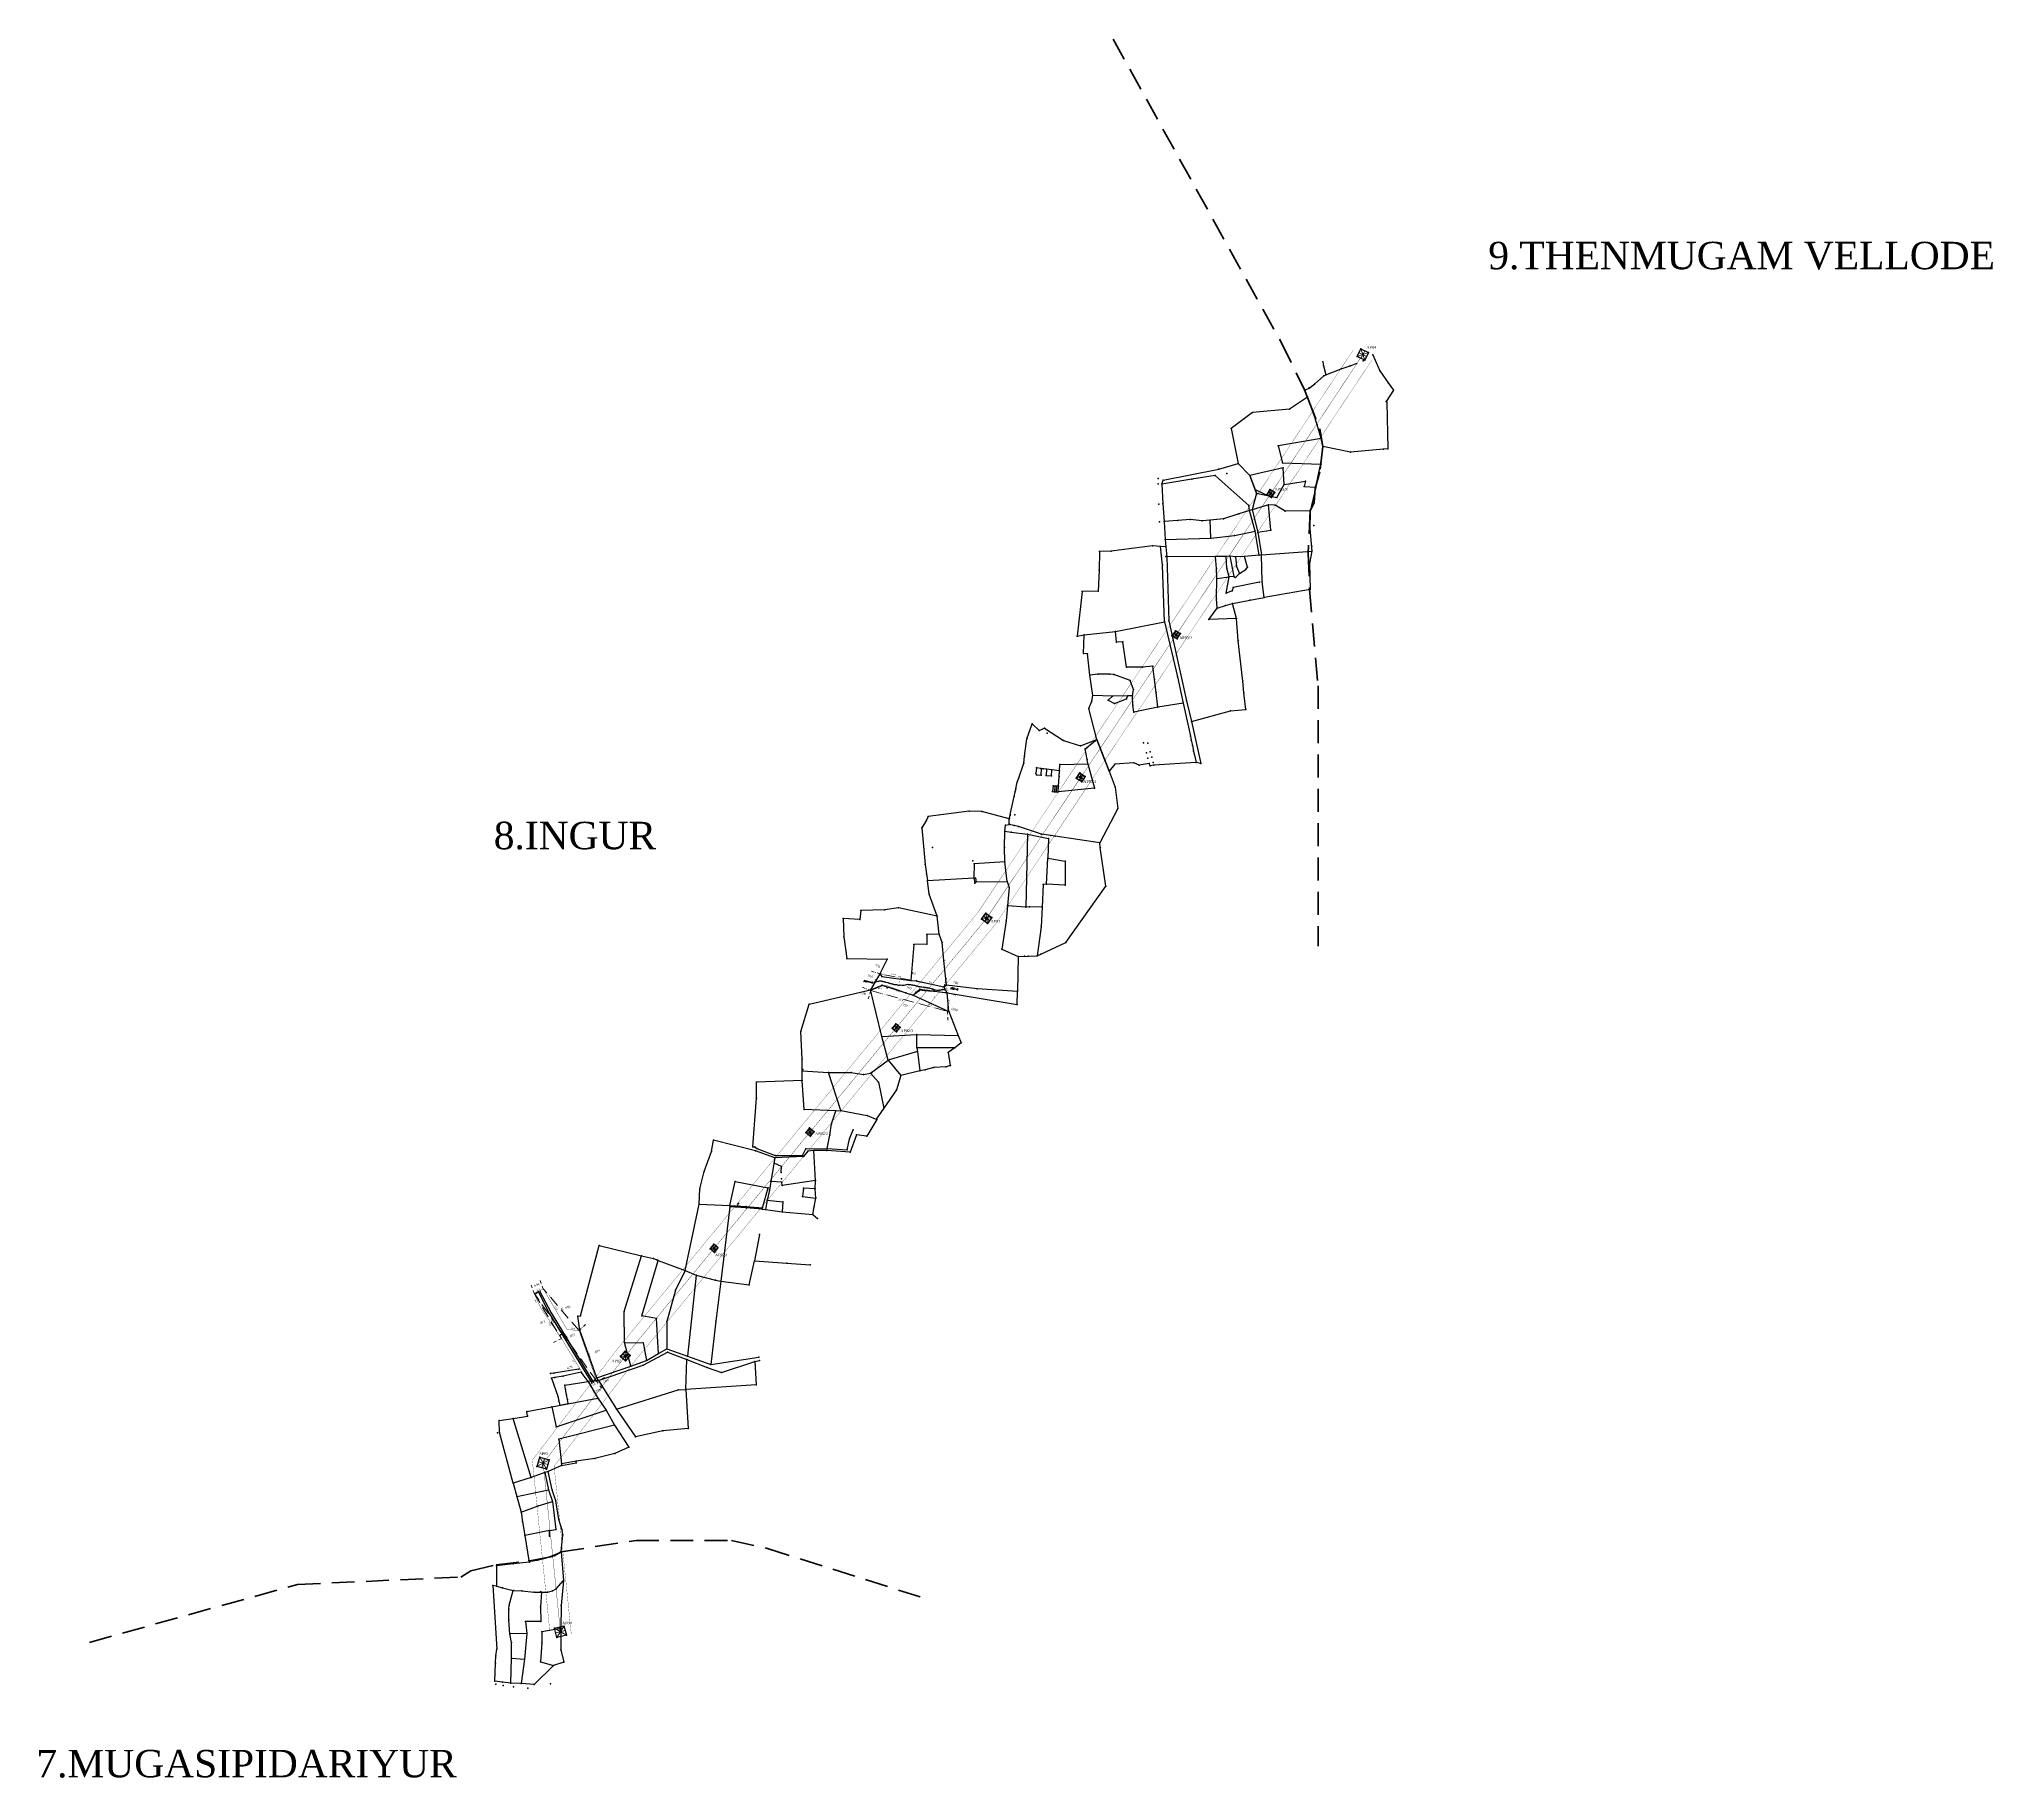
# Model space of a CAD drawing. Header units: inches. Extents: x 781242 to 785512, y 1239766 to 1243567.
import ezdxf

# ---------------------------------------------------------------- set-up
doc = ezdxf.new("R2010")
doc.units = ezdxf.units.IN
doc.header["$MEASUREMENT"] = 0
for name, pattern in [('1', [0]), ('ACAD_ISO06W100', [36, 24, -3, 0, -3, 0, -3, 0, -3]), ('DASHDOT', [25.4, 12.7, -6.35, 0, -6.35]), ('DASHED2', [0.375, 0.25, -0.125]), ('SOLID_LINE', [0])]:
    doc.linetypes.add(name, pattern=pattern)
doc.layers.get('Defpoints').update_dxf_attribs({"lineweight": 0})
for name, color, linetype, lineweight in [('boundry line', 1, 'Continuous', 0), ('chain line', 251, 'Continuous', 0), ('CHAIN LINE DISTANCE', 251, '1', 0), ('LEADER', 7, 'Continuous', 0), ('S.F.BOUNDARY DISTANCE', 220, '1', 0), ('S.F.SEPERATION LINE', 7, 'Continuous', 0), ('SUB DIVISION', 3, '1', 0), ('SUB DIVISION LINE DISTANCE', 200, '1', 0), ('SUB DIVISION NUMBER', 130, 'Continuous', 0), ('SURVEY NUMBER', 6, 'Continuous', 0), ('TOWER', 150, '1', 0), ('TOWER AS PER DESIGN', 31, 'Continuous', 0)]:
    doc.layers.add(name, color=color, linetype=linetype, lineweight=lineweight)
for name, color, linetype in [('FEATURE_LABEL', 7, 'Continuous'), ('ORIGIONAL TOWER', 1, '1'), ('Point_Code', 2, 'Continuous'), ('SITE DATA LINE', 130, 'Continuous'), ('WELL and BUILDING', 5, 'Continuous')]:
    doc.layers.add(name, color=color, linetype=linetype)
doc.styles.add('MtXpl_Times_New_Roma', font='times.ttf')
doc.styles.get("Standard").update_dxf_attribs({"font": 'arial.ttf'})
doc.linetypes.add('POWER', pattern='A,5,-0.2,[131,ltypeshp.shx,S=0.2,R=0,X=-0.2,Y=0],-0.4,[131,ltypeshp.shx,S=0.2,R=180,X=0.2,Y=0],-0.4,[131,ltypeshp.shx,S=0.2,R=0,X=-0.2,Y=0],-0.4,[131,ltypeshp.shx,S=0.2,R=180,X=0.2,Y=0],-0.4,[131,ltypeshp.shx,S=0.2,R=0,X=-0.2,Y=0],-0.4,[131,ltypeshp.shx,S=0.2,R=180,X=0.2,Y=0],-0.2', length=7.4)
doc.dimstyles.get("Standard").update_dxf_attribs({"dimtxt": 0.18, "dimasz": 0.18, "dimexe": 0.18, "dimexo": 0.0625, "dimgap": 0.09, "dimtad": 0, "dimtih": 1, "dimtoh": 1, "dimdec": 4, "dimzin": 0, "dimdsep": 46, "dimtxsty": 'Standard', "dimcen": 0.09, "dimadec": 0, "dimazin": 0, "dimtfac": 1, "dimtdec": 4, "dimtofl": 0, "dimtmove": 0, "dimatfit": 3, "dimfxl": 1, "dimtolj": 1, "dimtzin": 0, "dimarcsym": 0})

# ---------------------------------------------------------------- blocks, each defined once
blk = doc.blocks.new('DD+6')
at = {"layer": 'ORIGIONAL TOWER'}
blk.add_lwpolyline([(-10.6, 10.6), (10.6, 10.6), (10.6, -10.6), (-10.6, -10.6)], close=True, dxfattribs=at)
at = {"layer": 'TOWER', "color": 2, "flags": 128}
for points in [[(-10.6, 0), (10.6, 0)], [(0, 10.6), (0, -10.6)]]:
    blk.add_lwpolyline(points, dxfattribs=at)
blk = doc.blocks.new('DB+0')
at = {"layer": 'ORIGIONAL TOWER'}
blk.add_lwpolyline([(-7.3, 7.3), (-7.3, -7.3), (7.3, -7.3), (7.3, 7.3)], close=True, dxfattribs=at)
at = {"layer": 'TOWER', "color": 2, "flags": 128}
for points in [[(-7.3, 0), (7.3, 0)], [(0, 7.3), (0, -7.3)]]:
    blk.add_lwpolyline(points, dxfattribs=at)
blk = doc.blocks.new('695 INGR C')
at = {"layer": 'boundry line', "color": 1, "lineweight": 70, "const_width": 0.7, "elevation": 20.1}
for points in [[(782323.7, 1240825.2), (782343.9, 1240834.9)], [(782343.9, 1240834.9), (782395.6, 1240746.2)], [(782338.4, 1240792.8), (782323.7, 1240825.2)], [(782383.6, 1240726.1), (782338.4, 1240792.8)], [(782445.5, 1240624.8), (782383.6, 1240726.1)], [(782395.6, 1240746.2), (782422.1, 1240743.5)], [(782422.1, 1240743.5), (782460.3, 1240633.5)], [(782460.3, 1240633.5), (782445.5, 1240624.8)]]:
    blk.add_lwpolyline(points, dxfattribs=at)
at = {"layer": 'chain line', "linetype": 'ACAD_ISO06W100', "elevation": 20.1}
for points in [[(782422.1, 1240743.5), (782343.9, 1240834.9)], [(782460.3, 1240633.5), (782323.7, 1240825.2)], [(782323.7, 1240825.2), (782383.6, 1240726.1)]]:
    blk.add_lwpolyline(points, dxfattribs=at)
at = {"layer": 'S.F.SEPERATION LINE', "linetype": 'DASHDOT', "lineweight": 0, "ltscale": 0.5, "elevation": 20.1}
for points in [[(782323.7, 1240825.2), (782316.7, 1240845)], [(782343.9, 1240834.9), (782336.5, 1240854.5)], [(782422.1, 1240743.5), (782437.4, 1240757.8)], [(782383.6, 1240726.1), (782364.8, 1240716.7)], [(782445.5, 1240624.8), (782455.9, 1240606.5)], [(782460.3, 1240633.5), (782479.7, 1240641.7)], [(782460.3, 1240633.5), (782472.6, 1240616.5)]]:
    blk.add_lwpolyline(points, dxfattribs=at)
at = {"layer": 'S.F.SEPERATION LINE', "lineweight": 0, "ltscale": 0.5}
blk.add_circle((782460.3, 1240633.5, 20.1), 1.35, dxfattribs=at)
at = {"layer": 'WELL and BUILDING', "color": 5, "ltscale": 2, "elevation": 20.1, "flags": 128}
for points in [[(782333.3, 1240828.6), (782325.3, 1240822.6)], [(782332, 1240830.7), (782357.4, 1240780.4)], [(782335.8, 1240830.7), (782361.2, 1240782.4)], [(782357.4, 1240780.4), (782450.9, 1240627.6)], [(782361.2, 1240782.4), (782452.4, 1240632.6)], [(782384.6, 1240736), (782379.5, 1240732.3)], [(782450.9, 1240627.6), (782450.7, 1240628.2)], [(782450.7, 1240628.2), (782450.9, 1240627.6)], [(782452.2, 1240633.2), (782458.9, 1240637.5)], [(782452.4, 1240632.6), (782454.5, 1240630.2)]]:
    blk.add_lwpolyline(points, dxfattribs=at)
at = {"layer": 'CHAIN LINE DISTANCE', "linetype": 'Continuous', "ltscale": 2, "char_height": 3, "attachment_point": 5}
for s, insert, rotation in [('\\A1;119,8', (782385.2, 1240791.1, 20.1), 310.546), ('\\A1;116,0', (782363.2, 1240764.6, 20.1), 301.1468), ('\\A1;235,4', (782394.5, 1240731.1, 20.1), 305.4734)]:
    blk.add_mtext(s, dxfattribs=dict(at, insert=insert, rotation=rotation))
at = {"layer": 'S.F.BOUNDARY DISTANCE', "linetype": 'Continuous', "ltscale": 2, "char_height": 3, "attachment_point": 5}
for s, insert, rotation in [('\\A1;22,2', (782332.5, 1240832.7, 20.1), 25.6574), ('\\A1;36,0', (782327.5, 1240807.7, 20.1), 294.3321), ('\\A1;102,0', (782372.3, 1240792.1, 20.1), 300.2714), ('\\A1;80,2', (782357.8, 1240758, 20.1), 304.1441), ('\\A1;26,2', (782409.1, 1240747.8, 20.1), 354.0808), ('\\A1;118,4', (782410.4, 1240675.6, 20.1), 301.7038), ('\\A1;116,0', (782444.5, 1240690, 20.1), 109.1923), ('\\A1;16,4', (782454.8, 1240625.5, 20.1), 32.0185)]:
    blk.add_mtext(s, dxfattribs=dict(at, insert=insert, rotation=rotation))
at = {"layer": 'SURVEY NUMBER', "style": 'MtXpl_Times_New_Roma'}
for s, p in [('694', (782325.1, 1240839.4, 20.1)), ('696', (782393, 1240790.7, 20.1)), ('671', (782338.1, 1240757.8, 20.1)), ('695', (782402.8, 1240728.6, 20.1)), ('670', (782397.3, 1240658.7, 20.1)), ('697', (782457.4, 1240693.7, 20.1)), ('698', (782476.7, 1240629.3, 20.1)), ('699', (782459.4, 1240608.3, 20.1))]:
    blk.add_text(s, height=5, rotation=19.4175, dxfattribs=at).set_placement(p)
blk = doc.blocks.new('765 INGR')
at = {"layer": 'boundry line', "color": 1, "lineweight": 70, "const_width": 0.7, "elevation": 101.2}
for points in [[(783059.6, 1241486.9), (783079.5, 1241523.4)], [(783079.5, 1241523.4), (783083, 1241517.6)], [(783083, 1241517.6), (783159.7, 1241507.8)], [(783091.4, 1241499), (783059.6, 1241486.9)], [(783152.4, 1241476.6), (783091.4, 1241499)], [(783227.4, 1241441.4), (783152.4, 1241476.6)], [(783159.7, 1241507.8), (783219.6, 1241494.9)], [(783219.6, 1241494.9), (783227, 1241482.3)], [(783227, 1241482.3), (783227.4, 1241441.4)]]:
    blk.add_lwpolyline(points, dxfattribs=at)
at = {"layer": 'chain line', "linetype": 'ACAD_ISO06W100', "elevation": 101.2}
for points in [[(783219.6, 1241494.9), (783079.5, 1241523.4)], [(783059.6, 1241486.9), (783227.4, 1241441.4)]]:
    blk.add_lwpolyline(points, dxfattribs=at)
at = {"layer": 'S.F.SEPERATION LINE', "linetype": 'DASHDOT', "lineweight": 0, "ltscale": 0.5, "elevation": 101.2}
for points in [[(783079.5, 1241523.4), (783059.6, 1241530)], [(783079.5, 1241523.4), (783088.8, 1241542.2)], [(783059.6, 1241486.9), (783040.1, 1241494.7)], [(783059.6, 1241486.9), (783053.8, 1241466.7)], [(783219.6, 1241494.9), (783225.4, 1241515.1)], [(783227, 1241482.3), (783247.2, 1241476.5)], [(783227.4, 1241441.4), (783228.4, 1241420.4)]]:
    blk.add_lwpolyline(points, dxfattribs=at)
at = {"layer": 'SUB DIVISION', "elevation": 101.2}
for points in [[(783152.4, 1241476.6), (783166.8, 1241487.1)], [(783166.8, 1241487.1), (783227, 1241482.3)]]:
    blk.add_lwpolyline(points, dxfattribs=at)
at = {"layer": 'WELL and BUILDING', "color": 5, "ltscale": 2, "elevation": 101.2, "flags": 128}
for points in [[(783047.1, 1241507.5), (783044.1, 1241506.7)], [(783044.1, 1241506.7), (783047.1, 1241507.5)], [(783047.1, 1241507.5), (783044.9, 1241509.2)], [(783047.1, 1241507.5), (783064.8, 1241503.5)], [(783049.7, 1241506.7), (783047.1, 1241507.5)], [(783049.7, 1241506.7), (783047.3, 1241506.3)], [(783047.3, 1241506.3), (783049.7, 1241506.7)], [(783049.7, 1241506.7), (783047.4, 1241508.5)], [(783047.4, 1241508.5), (783049.7, 1241506.7)], [(783052.9, 1241506.4), (783049.7, 1241506.7)], [(783052.9, 1241506.4), (783049.9, 1241505.6)], [(783049.9, 1241505.6), (783052.9, 1241506.4)], [(783052.9, 1241506.4), (783050.6, 1241508.1)], [(783050.6, 1241508.1), (783052.9, 1241506.4)], [(783064.8, 1241503.5), (783052.9, 1241506.4)], [(783064.8, 1241503.5), (783061.9, 1241503.2)], [(783061.9, 1241503.2), (783064.8, 1241503.5)], [(783064.8, 1241503.5), (783062.5, 1241505.3)], [(783062.5, 1241505.3), (783064.8, 1241503.5)], [(783070.5, 1241506.3), (783072.3, 1241506.9)], [(783072.3, 1241506.9), (783075.2, 1241507.1)], [(783075.2, 1241507.1), (783075.7, 1241507)], [(783075.7, 1241507), (783076.4, 1241507.4)], [(783076.4, 1241507.4), (783077.5, 1241507.6)], [(783077.5, 1241507.6), (783078.7, 1241507.8)], [(783078.7, 1241507.8), (783082, 1241507.9)], [(783082, 1241507.9), (783082.5, 1241507.8)], [(783082.5, 1241507.8), (783083.1, 1241507.6)], [(783083.1, 1241507.6), (783084.1, 1241507.3)], [(783084.1, 1241507.3), (783085.1, 1241507.1)], [(783085.1, 1241507.1), (783086.1, 1241506.8)], [(783086.1, 1241506.8), (783087.8, 1241506.8)], [(783087.8, 1241506.8), (783088.8, 1241506.5)], [(783088.8, 1241506.5), (783089.3, 1241506.4)], [(783089.3, 1241506.4), (783089.8, 1241506.2)], [(783089.8, 1241506.2), (783090.3, 1241506.1)], [(783090.3, 1241506.1), (783091.4, 1241505.8)], [(783091.4, 1241505.8), (783092.9, 1241505.4)], [(783092.9, 1241505.4), (783097, 1241504.2)], [(783097, 1241504.2), (783098, 1241503.9)], [(783098, 1241503.9), (783099, 1241503.6)], [(783099, 1241503.6), (783099.5, 1241503.5)], [(783099.5, 1241503.5), (783100.5, 1241503.2)], [(783100.5, 1241503.2), (783101.6, 1241502.9)], [(783101.6, 1241502.9), (783103.1, 1241502.4)], [(783103.1, 1241502.4), (783104.6, 1241502)], [(783104.6, 1241502), (783105.6, 1241501.7)], [(783105.6, 1241501.7), (783107.2, 1241501.3)], [(783107.2, 1241501.3), (783108.2, 1241501)], [(783108.2, 1241501), (783109.7, 1241500.5)], [(783109.7, 1241500.5), (783110.7, 1241500.2)], [(783110.7, 1241500.2), (783116.1, 1241499.8)], [(783116.1, 1241499.8), (783117.1, 1241499.5)], [(783117.1, 1241499.5), (783118.2, 1241499.2)], [(783118.2, 1241499.2), (783119.2, 1241498.9)], [(783119.2, 1241498.9), (783120.9, 1241499)], [(783120.9, 1241499), (783121.4, 1241498.9)], [(783121.4, 1241498.9), (783122.5, 1241499.1)], [(783122.5, 1241499.1), (783123.6, 1241498.8)], [(783123.6, 1241498.8), (783126.4, 1241499.1)], [(783126.4, 1241499.1), (783127.9, 1241498.6)], [(783127.9, 1241498.6), (783132.4, 1241499)], [(783132.4, 1241499), (783140.6, 1241500.5)], [(783140.6, 1241500.5), (783141.6, 1241500.2)], [(783141.6, 1241500.2), (783142.1, 1241500.1)], [(783142.1, 1241500.1), (783142.6, 1241499.9)], [(783142.6, 1241499.9), (783144.3, 1241500)], [(783144.3, 1241500), (783145.5, 1241500.2)], [(783145.5, 1241500.2), (783146.5, 1241499.9)], [(783146.5, 1241499.9), (783148, 1241499.5)], [(783148, 1241499.5), (783149.1, 1241499.2)], [(783149.1, 1241499.2), (783150.7, 1241499.3)], [(783150.7, 1241499.3), (783152.3, 1241498.8)], [(783152.3, 1241498.8), (783155.5, 1241498.4)], [(783155.5, 1241498.4), (783157.5, 1241497.9)], [(783157.5, 1241497.9), (783158, 1241497.7)], [(783158, 1241497.7), (783159, 1241497.4)], [(783159, 1241497.4), (783160.1, 1241497.1)], [(783160.1, 1241497.1), (783160.6, 1241497)], [(783160.6, 1241497), (783161.6, 1241496.7)], [(783161.6, 1241496.7), (783162.6, 1241496.4)], [(783162.6, 1241496.4), (783163.1, 1241496.3)], [(783163.1, 1241496.3), (783163.6, 1241496.1)], [(783163.6, 1241496.1), (783164.1, 1241496)], [(783164.1, 1241496), (783165.7, 1241495.5)], [(783165.7, 1241495.5), (783166.7, 1241495.2)], [(783166.7, 1241495.2), (783167.9, 1241495.4)], [(783167.9, 1241495.4), (783168.9, 1241495.2)], [(783168.9, 1241495.2), (783169.4, 1241495)], [(783169.4, 1241495), (783169.9, 1241494.9)], [(783169.9, 1241494.9), (783170, 1241495.4)], [(783170, 1241495.4), (783170.6, 1241495.2)], [(783170.6, 1241495.2), (783171.6, 1241494.9)], [(783171.6, 1241494.9), (783174.1, 1241494.2)], [(783174.1, 1241494.2), (783174.3, 1241494.7)], [(783174.3, 1241494.7), (783175.3, 1241494.4)], [(783175.3, 1241494.4), (783176.3, 1241494.1)], [(783176.3, 1241494.1), (783177.3, 1241493.8)], [(783177.3, 1241493.8), (783178.5, 1241494)], [(783178.5, 1241494), (783179.5, 1241493.8)], [(783179.5, 1241493.8), (783181.7, 1241493.7)], [(783181.7, 1241493.7), (783182.2, 1241493.5)], [(783182.2, 1241493.5), (783182.7, 1241493.4)], [(783182.7, 1241493.4), (783183.2, 1241493.2)], [(783183.2, 1241493.2), (783183.7, 1241493.1)], [(783183.7, 1241493.1), (783184.8, 1241492.8)], [(783184.8, 1241492.8), (783185.9, 1241493)], [(783185.9, 1241493), (783186.4, 1241492.9)], [(783186.4, 1241492.9), (783186.9, 1241492.7)], [(783186.9, 1241492.7), (783189, 1241492.1)], [(783189, 1241492.1), (783192, 1241491.3)], [(783192, 1241491.3), (783193.1, 1241491)], [(783193.1, 1241491), (783195.1, 1241490.4)], [(783195.1, 1241490.4), (783196.1, 1241490.1)], [(783196.1, 1241490.1), (783196.5, 1241489.4)], [(783196.5, 1241489.4), (783197, 1241489.3)], [(783197, 1241489.3), (783198, 1241489)], [(783198, 1241489), (783199, 1241488.7)], [(783199, 1241488.7), (783201.1, 1241488.1)], [(783201.1, 1241488.1), (783203.8, 1241487.9)], [(783203.8, 1241487.9), (783204.8, 1241487.6)], [(783204.8, 1241487.6), (783205.4, 1241488)], [(783205.4, 1241488), (783207.6, 1241487.9)], [(783207.6, 1241487.9), (783208.1, 1241487.7)], [(783208.1, 1241487.7), (783209.3, 1241488)], [(783209.3, 1241488), (783210, 1241488.3)], [(783210, 1241488.3), (783211, 1241488)], [(783211, 1241488), (783212.8, 1241488.6)], [(783212.8, 1241488.6), (783213.3, 1241488.5)], [(783213.3, 1241488.5), (783213.5, 1241489)], [(783213.5, 1241489), (783214, 1241488.8)], [(783214, 1241488.8), (783214.5, 1241488.7)], [(783214.5, 1241488.7), (783214.6, 1241489.2)], [(783214.6, 1241489.2), (783215.1, 1241489.1)], [(783215.1, 1241489.1), (783215.8, 1241489.4)], [(783215.8, 1241489.4), (783216.8, 1241489.1)], [(783216.8, 1241489.1), (783217, 1241489.6)], [(783217, 1241489.6), (783217.5, 1241489.5)], [(783217.5, 1241489.5), (783218, 1241489.3)], [(783218, 1241489.3), (783219, 1241489)], [(783219, 1241489), (783219.5, 1241488.9)], [(783219.5, 1241488.9), (783220, 1241488.8)], [(783220, 1241488.8), (783220.5, 1241488.6)], [(783220.5, 1241488.6), (783221, 1241488.5)], [(783236.3, 1241491.8), (783234.2, 1241490.2)], [(783234.2, 1241490.2), (783236.3, 1241491.8)], [(783236.3, 1241491.8), (783234.7, 1241493.9)], [(783236.3, 1241491.8), (783249.9, 1241489)], [(783238.9, 1241491.1), (783236.3, 1241491.8)], [(783238.9, 1241491.1), (783236.8, 1241489.5)], [(783236.8, 1241489.5), (783238.9, 1241491.1)], [(783238.9, 1241491.1), (783237.4, 1241493.7)], [(783237.4, 1241493.7), (783238.9, 1241491.1)], [(783242.1, 1241490.7), (783238.9, 1241491.1)], [(783242.1, 1241490.7), (783239.5, 1241489.2)], [(783239.5, 1241489.2), (783242.1, 1241490.7)], [(783242.1, 1241490.7), (783240.5, 1241492.8)], [(783240.5, 1241492.8), (783242.1, 1241490.7)], [(783249.9, 1241489), (783242.1, 1241490.7)], [(783249.9, 1241489), (783247.8, 1241487.4)], [(783247.8, 1241487.4), (783249.9, 1241489)], [(783249.9, 1241489), (783248.3, 1241491.1)], [(783248.3, 1241491.1), (783249.9, 1241489)]]:
    blk.add_lwpolyline(points, dxfattribs=at)
at = {"layer": 'CHAIN LINE DISTANCE', "linetype": 'Continuous', "ltscale": 2, "char_height": 3, "attachment_point": 5}
for s, insert, rotation in [('\\A1;142,4', (783109.2, 1241522.2, 101.2), 347.6172), ('\\A1;172,4', (783125.2, 1241465.5, 101.2), 343.9877)]:
    blk.add_mtext(s, dxfattribs=dict(at, insert=insert, rotation=rotation))
at = {"layer": 'S.F.BOUNDARY DISTANCE', "linetype": 'Continuous', "ltscale": 2, "char_height": 3, "attachment_point": 5}
for s, insert, rotation in [('\\A1;7,2', (783083.4, 1241521.9, 101.2), 295.9731), ('\\A1;76,6', (783122.2, 1241516.9, 101.2), 352.2845), ('\\A1;40,6', (783068.4, 1241508.6, 101.2), 62.8225), ('\\A1;34,0', (783079.7, 1241491.4, 101.2), 18.9079), ('\\A1;65,0', (783120.1, 1241485.3, 101.2), 338.794), ('\\A1;61,0', (783190.5, 1241504.8, 101.2), 346.9748), ('\\A1;14,6', (783225.9, 1241490.2, 101.2), 300.4574), ('\\A1;80,8', (783189.4, 1241455.9, 101.2), 334.2173), ('\\A1;40,2', (783230.2, 1241461.9, 101.2), 270.5443)]:
    blk.add_mtext(s, dxfattribs=dict(at, insert=insert, rotation=rotation))
at = {"layer": 'SUB DIVISION LINE DISTANCE', "linetype": 'Continuous', "ltscale": 2, "char_height": 3, "attachment_point": 5}
for s, insert, rotation in [('\\A1;17,8', (783158.8, 1241484.6, 101.2), 40.2976), ('\\A1;60,4', (783197.4, 1241488.1, 101.2), 354.7002)]:
    blk.add_mtext(s, dxfattribs=dict(at, insert=insert, rotation=rotation))
at = {"layer": 'SUB DIVISION NUMBER', "style": 'MtXpl_Times_New_Roma'}
for s, p in [('1', (783120.9, 1241503.7, 101.2)), ('2', (783196.3, 1241471.4, 101.2))]:
    blk.add_text(s, height=4, rotation=343.9174, dxfattribs=at).set_placement(p)
at = {"layer": 'SURVEY NUMBER', "style": 'MtXpl_Times_New_Roma'}
for s, p in [('764', (783052.2, 1241517.8, 101.2)), ('759', (783068.6, 1241539.8, 101.2)), ('763', (783146, 1241524.4, 101.2)), ('728', (783036.6, 1241479.8, 101.2)), ('765', (783137.3, 1241492.4, 101.2)), ('766', (783239.1, 1241503.1, 101.2)), ('727', (783129.2, 1241453.3, 101.2)), ('1048', (783234.3, 1241445.5, 101.2))]:
    blk.add_text(s, height=5, rotation=343.9174, dxfattribs=at).set_placement(p)
blk = doc.blocks.new('DA+0')
at = {"layer": 'ORIGIONAL TOWER'}
blk.add_lwpolyline([(-6.3, 6.3), (-6.3, -6.3), (6.3, -6.3), (6.3, 6.3)], close=True, dxfattribs=at)
at = {"layer": 'TOWER', "color": 2, "flags": 128}
for points in [[(-6.3, 0), (6.3, 0)], [(0, 6.3), (0, -6.3)]]:
    blk.add_lwpolyline(points, dxfattribs=at)
blk = doc.blocks.new('DC+0')
at = {"layer": 'ORIGIONAL TOWER'}
blk.add_lwpolyline([(-7.9, 7.9), (7.9, 7.9), (7.9, -7.9), (-7.9, -7.9)], close=True, dxfattribs=at)
at = {"layer": 'ORIGIONAL TOWER', "color": 2, "flags": 128}
for points in [[(-7.9, 0), (7.9, 0)], [(0, 7.9), (0, -7.9)]]:
    blk.add_lwpolyline(points, dxfattribs=at)
blk = doc.blocks.new('DA+6')
at = {"layer": 'ORIGIONAL TOWER'}
blk.add_lwpolyline([(-7.1, 7.1), (7.1, 7.1), (7.1, -7.1), (-7.1, -7.1)], close=True, dxfattribs=at)
at = {"layer": 'ORIGIONAL TOWER', "color": 2, "flags": 128}
for points in [[(-7.1, 0), (7.1, 0)], [(0, 7.1), (0, -7.1)]]:
    blk.add_lwpolyline(points, dxfattribs=at)
blk = doc.blocks.new('DC+6')
at = {"layer": 'ORIGIONAL TOWER'}
blk.add_lwpolyline([(-9.2, 9.2), (9.2, 9.2), (9.2, -9.2), (-9.2, -9.2)], close=True, dxfattribs=at)
at = {"layer": 'TOWER', "color": 2, "flags": 128}
for points in [[(9.2, 0), (-9.2, 0)], [(0, 9.2), (0, -9.2)]]:
    blk.add_lwpolyline(points, dxfattribs=at)

msp = doc.modelspace()

# ---------------------------------------------------------------- linework, layer by layer
at = {"linetype": 'Continuous', "elevation": 108.3}
msp.add_lwpolyline([(783935.9, 1242564.6), (783935.9, 1242564.8), (783898.8, 1242582.2)], dxfattribs=at)
for p in [(784130.9, 1242889.7, 102.6), (784047.7, 1242861.4, 102.9), (784049.6, 1242852.7, 103.1), (784087.7, 1242845.7, 103.4), (784107.2, 1242852.5, 103.4), (784122.9, 1242872.8, 102.7), (784136.1, 1242863.1, 103.1), (784139.4, 1242865.1, 102.8), (784139.5, 1242865, 102.8), (784147.6, 1242881.5, 102.6), (784157.3, 1242876.2, 102.7), (784172.2, 1242841.8, 103.1), (784008.2, 1242799.6, 105.2), (784018.2, 1242804.1, 104.3), (784030.1, 1242812.8, 104.2), (784050, 1242830.4, 103.7), (784054.6, 1242832.5, 103.6), (784190.4, 1242815.6, 103.8), (784202.1, 1242798.9, 104.4), (783974.7, 1242757.9, 106.4), (784014.2, 1242783.7, 105.4), (784186.4, 1242774.3, 105.2), (784187.8, 1242773, 104.7), (783847.7, 1242715.6, 108), (783894.3, 1242750.5, 107.2), (784031.7, 1242735.6, 106.7), (784032.1, 1242734.4, 106.9), (784035.7, 1242723.8, 107), (783950.4, 1242677.8, 108.2), (784044.5, 1242693.3, 107.7), (784047.6, 1242676.1, 108.4), (784180.7, 1242670, 107.4), (784190, 1242670.9, 107.2), (783820.7, 1242626.6, 108.7), (783863, 1242638.8, 108.5), (783959.8, 1242640.1, 108.5), (783960.9, 1242629.4, 108.4), (784041.2, 1242629.6, 108), (784044, 1242637.6, 108.2), (784108, 1242663.7, 107.8), (783687.5, 1242605.9, 109.5), (783687.9, 1242594.4, 109.5), (783695.8, 1242593.8, 109.9), (783698.8, 1242602.4, 109.4), (783761.8, 1242604.5, 109.1), (783812.3, 1242612.6, 108.6), (783838, 1242617.3, 108.7), (783888, 1242613, 108.6), (783963, 1242592.7, 109.1), (784007.1, 1242588.5, 108.5), (784009.8, 1242600.3, 108.2), (784032.7, 1242587.3, 108.2), (783689.3, 1242549.9, 109.3), (783698.4, 1242551.8, 109.7), (783886, 1242547.5, 109.7), (783902.5, 1242574.2, 108.4), (783925.3, 1242571.3, 108.7), (783929.3, 1242548.4, 108), (783932.2, 1242582, 108.2), (783935.8, 1242564.9, 108.3), (783942.8, 1242575.2, 108.1), (783943.4, 1242548.2, 108.1), (783947, 1242564.4, 108.6), (783690.6, 1242511.7, 109.5), (783700.9, 1242512.4, 109.5), (783731, 1242514.5, 109.4), (783757.9, 1242516.3, 109.2), (783784.2, 1242513.3, 108.8), (783801.6, 1242515, 108.6), (783830.4, 1242518.3, 108.5), (783864.1, 1242529.1, 108.3), (783887.2, 1242536.2, 109.9), (783893, 1242537.9, 108.3), (783965.4, 1242534.6, 107.8), (784020.2, 1242535.2, 107.5), (784020.3, 1242535.1, 107.4), (784028.2, 1242503.4, 106.8), (783675.4, 1242459.1, 109.3), (783692.7, 1242457.2, 109.2), (783703.5, 1242472.5, 109), (783704.6, 1242456.8, 109.1), (783802.7, 1242476, 108.5), (783854.9, 1242481.8, 108), (783899.8, 1242490.7, 107.3), (783906, 1242488.8, 107.3), (783934, 1242493.4, 108.8), (784019.5, 1242496.4, 107.2), (784024.1, 1242458.4, 106.8), (783559.5, 1242446.3, 109.4), (783585, 1242447.5, 108), (783697.6, 1242416.7, 108.7), (783704.5, 1242435.9, 109), (783706.6, 1242435.2, 109), (783813.5, 1242435.5, 107.5), (783836.6, 1242435.7, 107.7), (783844.8, 1242436.4, 107.5), (783856.7, 1242434.9, 107.2), (783858.8, 1242414.1, 106.5), (783876.8, 1242435.8, 106.9), (783908.6, 1242438.5, 106.5), (783914, 1242439.1, 107), (784018.7, 1242420.7, 105.9), (784023.4, 1242447.3, 106.5), (784023.4, 1242447.3, 106.5), (783559.1, 1242405.9, 109), (783815.1, 1242409.5, 107.4), (783815.8, 1242387.4, 106.6), (783837.9, 1242410.5, 106.9), (783842.8, 1242391.4, 106.5), (783853.3, 1242392.3, 106.5), (783856.8, 1242389.9, 106), (783865.5, 1242398.2, 106.5), (783879.3, 1242406.9, 106.1), (783883, 1242412.1, 106.3), (783909.3, 1242379.5, 105.6), (783915.2, 1242380.1, 105.6), (783522.1, 1242359.3, 108), (783557, 1242360.2, 108), (783815.1, 1242344.2, 106.9), (783835.1, 1242328.4, 105.8), (783836.6, 1242355.2, 105.8), (783849.7, 1242360.6, 106.2), (783850.4, 1242333, 105.7), (783851.5, 1242367.9, 106), (783888, 1242340.1, 104.8), (783919.8, 1242346.2, 105.6), (784020.2, 1242363.7, 105.1), (783701.6, 1242293.1, 107.5), (783711.1, 1242294.8, 107.5), (783798.5, 1242297.7, 107.7), (783817, 1242322.7, 107), (783859.3, 1242300.2, 105.9), (783510.7, 1242261.6, 105.6), (783526, 1242264.3, 106), (783594.9, 1242271.8, 106.3), (783596.6, 1242248.4, 106.1), (783610.6, 1242249.4, 106.2), (783717.9, 1242262.2, 107.9), (783725.7, 1242273.3, 107), (783725.9, 1242273, 107), (783729.1, 1242255.9, 106.8), (783736.9, 1242267, 107), (783862.5, 1242251.5, 105.2), (783524.7, 1242223.9, 104.7), (783533.2, 1242222.9, 104.9), (783538.6, 1242176.3, 104), (783555.7, 1242178.7, 104.4), (783581.9, 1242178.6, 104.5), (783590.7, 1242178.1, 104.7), (783618.5, 1242193.5, 105.1), (783626.3, 1242164.7, 105.1), (783653.4, 1242193.6, 106), (783676.2, 1242195.7, 106.1), (783679.7, 1242166.5, 105.8), (783730.2, 1242172.3, 106), (783872.7, 1242163.5, 105), (783542.8, 1242119.5, 104), (783545.2, 1242132.1, 103.8), (783578.4, 1242121.3, 103.8), (783587.7, 1242130.4, 104.6), (783592.7, 1242114.2, 104), (783618.8, 1242124.7, 103.9), (783621.4, 1242130.8, 104.3), (783631.9, 1242131.3, 104.4), (783633.9, 1242144.9, 105), (783683.4, 1242138.3, 105.2), (783742.3, 1242115.4, 105.4), (783750.1, 1242120.4, 105.3), (783875, 1242137.6, 104.6), (783536, 1242103.6, 103), (783632.6, 1242110.4, 104.4), (783634.4, 1242095.7, 104.4), (783687.3, 1242106, 105.1), (783760.5, 1242074.9, 105), (783846, 1242098.6, 104.9), (783879.7, 1242101.3, 104.2), (783400.9, 1242037, 104.7), (783412.7, 1242070.1, 103.9), (783427.6, 1242055.6, 103.6), (783439.1, 1242060.6, 103.1), (783445.1, 1242049.8, 103.5), (783480.6, 1242033.8, 103), (783553.6, 1242035.7, 102.2), (783655.5, 1242028.7, 103.1), (783758.2, 1242043.1, 104.1), (783760.1, 1242034.4, 104.1), (783395.5, 1241999.2, 105.6), (783517.9, 1242022, 102.8), (783528.4, 1242015, 102.5), (783532.4, 1241992, 103), (783571.5, 1241990.3, 101.3), (783662, 1242006.4, 103.2), (783665.1, 1241994.7, 103.1), (783665.6, 1242027.6, 103.2), (783670.7, 1242008.9, 103.2), (783673.8, 1241997, 103.2), (783762.7, 1242022.5, 104), (783765.3, 1242010.4, 103.9), (783766.8, 1242004.5, 103.7), (783383.1, 1241951.8, 106.1), (783394.2, 1241983.6, 105.6), (783420.8, 1241961.4, 105.8), (783421.7, 1241974, 105.6), (783422, 1241958.1, 105.7), (783431.2, 1241972.2, 105.4), (783431.8, 1241957.5, 105.5), (783432.7, 1241971.9, 105.3), (783436.2, 1241971.6, 105.2), (783443.2, 1241956.7, 105), (783444.1, 1241970.6, 105.1), (783454.4, 1241955.9, 104.8), (783455.4, 1241969.5, 104.9), (783471.4, 1241954.7, 104.7), (783472.5, 1241967.5, 104.6), (783473.2, 1241980.9, 104.5), (783508.8, 1241951, 103.1), (783516.5, 1241962.8, 102.9), (783516.9, 1241962.5, 103), (783528.6, 1241954.9, 102.8), (783533.8, 1241982.4, 102.7), (783574.7, 1241981.7, 101.3), (783580.5, 1241966.8, 102.2), (783592.8, 1241982.1, 101.6), (783634.8, 1241984.5, 102), (783646.6, 1241979.4, 102.5), (783668.5, 1241983.2, 103), (783670.3, 1241978.3, 103), (783676.9, 1241985.2, 103.1), (783678.4, 1241979.4, 103.1), (783770.9, 1241985.3, 103.6), (783781.1, 1241983.5, 103.4), (783373, 1241911.2, 106.3), (783375, 1241920.9, 106.3), (783375.9, 1241925.1, 106.3), (783376.5, 1241927.8, 106.4), (783379.7, 1241942.3, 106.2), (783457.1, 1241922, 104.4), (783458, 1241934.1, 104.4), (783461.3, 1241921.6, 104.3), (783462.3, 1241934, 104.3), (783465.3, 1241921.4, 104.1), (783466.3, 1241933.6, 104.3), (783469.2, 1241921.1, 104.2), (783469.9, 1241933.5, 105.2), (783520.8, 1241943.1, 103), (783548.6, 1241929.1, 101.9), (783594.2, 1241931.1, 102.6), (783181.4, 1241859.1, 108.1), (783184.9, 1241867.6, 107.9), (783274.5, 1241878.8, 108), (783302.4, 1241878.6, 107.5), (783362.2, 1241862.5, 106.7), (783362.3, 1241861.7, 106.3), (783362.6, 1241863.2, 106.7), (783364.1, 1241870, 106.3), (783364.7, 1241872, 106.3), (783374.7, 1241871.3, 106), (783599.9, 1241884.8, 100.9), (783171.1, 1241842.6, 108.1), (783352.6, 1241835.2, 106.8), (783353.9, 1241848.3, 106.5), (783362.5, 1241850, 106), (783362.6, 1241850.5, 106), (783366.7, 1241833.4, 106.1), (783373.1, 1241847.8, 105.7), (783382.3, 1241845.2, 105.5), (783402.6, 1241828.7, 104.9), (783433.2, 1241829, 104.5), (783447.8, 1241818.9, 104), (783453.2, 1241825.9, 104), (783462.4, 1241824.7, 104.2), (783194.7, 1241799.4, 107.4), (783351.7, 1241799.9, 106.2), (783446.5, 1241776.1, 104.4), (783560.3, 1241809.6, 101.6), (783561.2, 1241799.4, 102), (783178.6, 1241762.3, 107.6), (783181.4, 1241741.8, 106.3), (783282.9, 1241770.6, 106.5), (783285.3, 1241733.3, 106.1), (783285.6, 1241764, 106.3), (783288.5, 1241732.7, 105.5), (783352.7, 1241768, 105.9), (783484.9, 1241769.9, 103.5), (783183.9, 1241727.7, 105.8), (783187.3, 1241697.8, 105.2), (783287.5, 1241721.9, 105.7), (783290.4, 1241724.4, 105.3), (783357.9, 1241725.4, 104.9), (783362.4, 1241712.5, 105), (783436.5, 1241718.9, 104.2), (783443.6, 1241719.3, 104.3), (783484.7, 1241717.6, 103.2), (783573.8, 1241714.7, 102.3), (782999.2, 1241644.2, 103.4), (783037.9, 1241662.2, 105.1), (783090.7, 1241663.4, 104.7), (783120.6, 1241667.5, 104.3), (783205.1, 1241649.3, 103.6), (783311.3, 1241656, 103.9), (783324.2, 1241646.4, 103.9), (783358.7, 1241671.8, 104.5), (783398.9, 1241669.4, 104.2), (783406.7, 1241669.9, 104.3), (783434.5, 1241669.2, 105.8), (783000.5, 1241604.2, 102.9), (783035.8, 1241641.9, 104), (783182.4, 1241609.6, 102.2), (783209.2, 1241609.8, 102), (783301.9, 1241643.1, 103.9), (783302.3, 1241643, 104), (783314.8, 1241633.6, 103.8), (783355.9, 1241639.5, 104.1), (783431.8, 1241626, 103.3), (783154, 1241587.7, 102.2), (783181.9, 1241588.6, 101.9), (783215.5, 1241591.9, 101.9), (783346.1, 1241577, 103), (783381.9, 1241561, 102.1), (783395.7, 1241561.7, 102.5), (783404, 1241562.1, 102.5), (783423.7, 1241563, 102.9), (783431.5, 1241566.6, 102.6), (783486.2, 1241592.1, 102.1), (783007.3, 1241557.1, 102.4), (783079.5, 1241523.4, 101.9), (783084.1, 1241517.9, 102.4), (783095.7, 1241555.7, 102.1), (783219.6, 1241552.5, 101.8), (783059.1, 1241488.8, 102.9), (783084.4, 1241498.9, 102.2), (783095.4, 1241492.8, 102.6), (783136.1, 1241482, 102.1), (783146.9, 1241508.7, 101.8), (783152.4, 1241476.6, 101.9), (783159.2, 1241482.7, 101.5), (783159.7, 1241507.8, 101.7), (783166.6, 1241490, 101.9), (783219.6, 1241494.9, 101.2), (783225.5, 1241498.8, 101.1), (783226.7, 1241481.8, 100.9), (783291.9, 1241490.6, 101.2), (783380.7, 1241484.9, 100.5), (782925.3, 1241457.3, 9.3), (783230.1, 1241441.3, 101.9), (783379.4, 1241456.1, 100.4), (782906.5, 1241397.5, 11.5), (783106.6, 1241404.8, 10.8), (783114.6, 1241414.5, 10.6), (783116.1, 1241396.8, 10.8), (783124.1, 1241406.3, 10.9), (783124.2, 1241406.3, 10.7), (783160.6, 1241390.5, 10.1), (783250.9, 1241388.8, 8.2), (783083.6, 1241386.8, 11.4), (783160.3, 1241362, 9.9), (783161.5, 1241354, 9.8), (783228.7, 1241351.7, 8.3), (783243.1, 1241361.9, 8.3), (783257.4, 1241372.3, 8.4), (782909.5, 1241336.9, 13.2), (782909.8, 1241311.2, 13.6), (782910.9, 1241314.4, 13.6), (782967.2, 1241308.1, 13.6), (783016.9, 1241307.8, 13.2), (783043.8, 1241303.5, 12.4), (783059, 1241306.2, 12.1), (783097.6, 1241334.4, 11.1), (783166.6, 1241311.3, 9.5), (783178.4, 1241313.6, 9.3), (783197.2, 1241318.4, 8.4), (783224.7, 1241320.2, 8.1), (783233.3, 1241323.1, 7.7), (783233.6, 1241323.3, 7.7), (782809.6, 1241286.3, 13.7), (782909.6, 1241290.3, 13.8), (782909.6, 1241290, 13.7), (783076.6, 1241286.6, 10.4), (783115.6, 1241269.8, 8.9), (783125.6, 1241301, 9.8), (782809.7, 1241252, 14.7), (782914, 1241227.2, 13.6), (782983.5, 1241224.2, 12.6), (782994.5, 1241224.7, 12.2), (783088.3, 1241229.7, 9.2), (782917.9, 1241176.4, 12.9), (782925.8, 1241186.8, 12.9), (782935.8, 1241178.2, 12.9), (782973.9, 1241195.9, 13.3), (783021.4, 1241182.6, 11.2), (783051.9, 1241213.9, 10.8), (783073.2, 1241204.9, 9.4), (782711.3, 1241134.8, 13.8), (782715.6, 1241159.9, 13.8), (782801.8, 1241145, 12.7), (782806.2, 1241145, 13), (782808, 1241136.4, 13.1), (782810.5, 1241141.8, 12.7), (782917.9, 1241140.8, 12.4), (782922.2, 1241136, 12), (782927.7, 1241168.5, 13), (782927.8, 1241168.4, 12.9), (782935.2, 1241137.4, 11.7), (782963.9, 1241137.1, 11.1), (782964.7, 1241141.3, 12.5), (782969.9, 1241171, 12.1), (783008.4, 1241138.4, 10.7), (783013.5, 1241162.8, 10.5), (783014.5, 1241133.6, 10.1), (783028.8, 1241171.6, 10.2), (783051.4, 1241168.3, 9.6), (782695.7, 1241091.1, 14.1), (782848.4, 1241109.3, 12.9), (782849.9, 1241121.1, 12.6), (782850.7, 1241126.5, 12.6), (782863.5, 1241089.1, 11.5), (782864.4, 1241102.4, 11.7), (782910.5, 1241126.6, 12.3), (782912.8, 1241124.2, 12.1), (782686, 1241053.8, 17), (782763.4, 1241069.6, 12.9), (782835.4, 1241055.4, 12.3), (782838.2, 1241050.2, 12.4), (782840.9, 1241069.5, 12.5), (782864.7, 1241075.4, 11.5), (782865, 1241067.8, 11.5), (782866.3, 1241060.8, 11.5), (782912.5, 1241054.9, 11), (782938.2, 1241053.3, 11.8), (782938.8, 1241071.9, 11.9), (782684.5, 1241020.3, 16.1), (782751.8, 1241017.1, 14.7), (782751.8, 1241014, 15), (782787.3, 1241011.8, 13.9), (782787.6, 1241014.7, 13.9), (782822.2, 1241009.3, 13.2), (782823.1, 1241012.3, 12.9), (782829.4, 1241008.4, 12.8), (782833, 1241028.7, 12.4), (782867.5, 1241025.4, 12), (782910.6, 1241036.6, 11), (782936.2, 1241014.1, 11.6), (782939.5, 1241033.3, 11.4), (782865.9, 1241003.2, 12.2), (782933.3, 1240997.7, 11.7), (782943, 1240988.6, 10.9), (782466, 1240929.5, 19), (782708.5, 1240922.6, 16.7), (782716.4, 1240932.5, 16.6), (782816.3, 1240953.4, 14.2), (782558.8, 1240906.7, 19.4), (782585, 1240901.5, 19.1), (782592.2, 1240898.2, 19.1), (782594.8, 1240897, 19.1), (782717.6, 1240915, 16.7), (782717.7, 1240915, 16.6), (782718.1, 1240914.6, 16.7), (782805.5, 1240896.3, 15.1), (782875.9, 1240891, 13.2), (782927.2, 1240887.5, 11.5), (782654, 1240874.6, 18.4), (782678, 1240864.4, 17.8), (782720.3, 1240853.8, 17.3), (782732.3, 1240852, 16.8), (782793.8, 1240843.4, 15.1), (782632.7, 1240832.1, 19.1), (782419.4, 1240775.3, 20.3), (782425.4, 1240776, 20.4), (782520.4, 1240785.7, 21.2), (782559.2, 1240775.6, 20.4), (782591.6, 1240770.3, 19.3), (782614.2, 1240763.2, 19), (782721.2, 1240764.3, 16.3), (782423.5, 1240744.5, 21.4), (782521.4, 1240717.8, 21.4), (782562.1, 1240716.6, 19.7), (782512.8, 1240687.4, 21.5), (782512.8, 1240687.2, 21.4), (782523.8, 1240677.6, 21.3), (782533.7, 1240689, 21.3), (782535, 1240665.5, 21.1), (782562.2, 1240668.2, 20.7), (782569.4, 1240678.5, 20.4), (782595.9, 1240693.3, 20.1), (782613.9, 1240703.4, 19.9), (782615.1, 1240696.8, 20.1), (782657.3, 1240680.2, 19.7), (782659.4, 1240687.7, 19.2), (782702.2, 1240663.2, 18.1), (782710.4, 1240669.5, 18.2), (782806.6, 1240675.7, 17.3), (782815.2, 1240685.5, 16.8), (782816.4, 1240678.3, 16.9), (782359.9, 1240649.5, 23.7), (782361.6, 1240639.3, 23.9), (782366.8, 1240650.5, 23.5), (782368.8, 1240640.8, 23.8), (782387.2, 1240644, 23.5), (782390.9, 1240624.3, 23.7), (782421.9, 1240659, 23.2), (782426.4, 1240652.7, 23.3), (782441.9, 1240632.2, 23.2), (782460.6, 1240640.3, 22.7), (782464.5, 1240634.5, 22.6), (782733.6, 1240651.8, 18.6), (782809.2, 1240624.7, 18), (782362.4, 1240576.9, 24.2), (782376, 1240600.1, 23.8), (782377.9, 1240589.6, 23.9), (782380, 1240580.7, 24.1), (782380.2, 1240580.8, 24), (782392.6, 1240615.6, 23.7), (782394.7, 1240603.4, 23.7), (782396.6, 1240592.9, 23.6), (782398.1, 1240584, 23.8), (782463.1, 1240595.7, 22.8), (782463.3, 1240595.5, 23), (782638.9, 1240614, 20.2), (782655.2, 1240615.1, 20.2), (782247.5, 1240546.9, 25.9), (782278.4, 1240551.3, 25.4), (782307.8, 1240567.1, 24.9), (782309.6, 1240556.9, 24.9), (782481.2, 1240569.6, 22.2), (782499.6, 1240537.1, 22.2), (782503.6, 1240572.2, 21.9), (782243.5, 1240519.8, 25.7), (782248, 1240521, 25.3), (782371.7, 1240533, 24.2), (782377.9, 1240506.1, 23.6), (782545.7, 1240511.4, 21.6), (782605, 1240524.6, 21.1), (782605.1, 1240524.6, 21.1), (782660.2, 1240529.4, 20.5), (782336.5, 1240467.2, 23.4), (782356.8, 1240460.8, 23.4), (782357, 1240461, 23.2), (782383.4, 1240452.3, 22.7), (782383.9, 1240448.4, 22.7), (782415.6, 1240458.3, 22.6), (782415.9, 1240454.9, 22.3), (782456.5, 1240464, 22.1), (782500.2, 1240475.1, 21.7), (782530.8, 1240488.7, 21.3), (782530.8, 1240488.6, 21.3), (782278.2, 1240410.2, 24.1), (782317.5, 1240422.6, 24.1), (782330.1, 1240446.7, 23.3), (782347.6, 1240433.5, 23.2), (782351, 1240440.4, 23.3), (782354.3, 1240435.3, 23), (782286, 1240380.7, 24), (782355.5, 1240395.5, 23.1), (782363.3, 1240395.3, 22.8), (782363.9, 1240370, 22.7), (782371.6, 1240371.4, 22.6), (782295.8, 1240346.7, 23.3), (782298.4, 1240325.8, 23.2), (782332.5, 1240360.8, 23.1), (782378.2, 1240330.4, 22.5), (782303.6, 1240295.6, 22.4), (782357.3, 1240306.3, 23), (782357.3, 1240294, 22.3), (782371.1, 1240308.8, 22.7), (782384.9, 1240307.4, 21.9), (782386.5, 1240297.3, 21.6), (782312, 1240241, 21.4), (782313.6, 1240237.7, 21.3), (782316.2, 1240239.6, 21.5), (782330.4, 1240241.9, 21.4), (782348.3, 1240246.1, 21.2), (782364.5, 1240251.8, 21.5), (782383.1, 1240260.2, 21.9), (782241.9, 1240229.4, 20.7), (782277.7, 1240233.7, 21.3), (782388.2, 1240197.3, 20), (782233.4, 1240186.5, 20.3), (782241.9, 1240184.7, 20.5), (782254.4, 1240181.6, 20.4), (782278, 1240175.8, 20.5), (782279.1, 1240175.5, 20.5), (782297.3, 1240174.5, 20.6), (782323.8, 1240171.8, 20.7), (782337.5, 1240172.6, 20.2), (782339.8, 1240171.5, 20.1), (782353.2, 1240171.9, 20.1), (782363.9, 1240174.5, 20), (782372.2, 1240178.9, 19.8), (782268.4, 1240134.7, 19.6), (782268.9, 1240110.8, 19.6), (782269.5, 1240143.3, 19.6), (782304.9, 1240108, 19.2), (782337.7, 1240139.9, 19.2), (782338.7, 1240107.8, 19), (782382.9, 1240143, 19.6), (782271, 1240080.6, 19.5), (782308.2, 1240081.6, 19.3), (782340.6, 1240085.4, 18.9), (782368.3, 1240093.3, 18.8), (782368.3, 1240093.2, 18.8), (782373.6, 1240072.4, 18.7), (782382.1, 1240092.4, 18.8), (782394.5, 1240077.8, 19.3), (782240.2, 1240032.8, 19.6), (782242.3, 1240047, 19.6), (782274.1, 1240061.5, 19.4), (782274.5, 1240027.9, 19.7), (782302.8, 1240025.1, 21.9), (782341, 1240061.4, 18.9), (782382.2, 1240045.6, 19.3), (782239.4, 1240016.3, 19.7), (782338.1, 1240019.6, 18.9), (782366.3, 1240011.6, 19.4), (782388.5, 1240018.5, 18.9), (782238.3, 1239977.4, 20.1), (782240.2, 1239970.5, 19.9), (782254.5, 1239975.3, 20.1), (782256, 1239967.6, 19.7), (782272.9, 1239972.9, 19.9), (782278.7, 1239964.8, 19.8), (782295.8, 1239972.1, 19.8), (782310.4, 1239961.8, 19.9), (782323.9, 1239970.1, 19.7), (782359.3, 1239971.6, 19.5)]:
    msp.add_point(p)
at = {"layer": 'Defpoints', "color": 51, "linetype": 'DASHED2', "lineweight": 50, "ltscale": 200}
for points in [[(783589.3, 1243566.7), (783956.4, 1242904.4), (784007.4, 1242799.7), (784014.3, 1242783.3), (784041, 1242714.8), (784047.6, 1242676.1), (784041, 1242621.1), (784031.1, 1242584.6), (784028.7, 1242553.6), (784020.2, 1242535.2), (784015.4, 1242442.5), (784018.9, 1242363.8), (784037.3, 1242152.7), (784037.3, 1241584)], [(781351.9, 1240062.1), (781806.7, 1240188.7), (782163.5, 1240204.8), (782185.8, 1240218.5), (782240.8, 1240231.7), (782314.6, 1240240.5), (782366.1, 1240250.3), (782383.1, 1240260.2), (782546.6, 1240284.7), (782755.4, 1240284.7), (782834, 1240267.3), (783176.3, 1240158.6)]]:
    msp.add_lwpolyline(points, dxfattribs=at)
at = {"layer": 'SITE DATA LINE', "flags": 128}
for points, elevation in [([(784157.3, 1242876.2), (784172.2, 1242841.8), (784190.4, 1242815.6), (784202.1, 1242798.9), (784186.4, 1242774.3), (784187.8, 1242773), (784190, 1242670.9), (784180.7, 1242670), (784108, 1242663.7), (784047.6, 1242676.1), (784044.5, 1242693.3), (784035.7, 1242723.8), (784032.1, 1242734.4), (784031.7, 1242735.6), (784014.2, 1242783.7), (784008.2, 1242799.6), (784018.1, 1242803.7), (784030.1, 1242812.8), (784050, 1242830.4), (784054.6, 1242832.5)], 98.4), ([(784047.7, 1242861.4), (784049.6, 1242852.7), (784054.6, 1242832.5), (784087.7, 1242845.7), (784107.2, 1242852.5), (784122.7, 1242858.2)], 98.4), ([(784014.2, 1242783.7), (783974.7, 1242757.9), (783894.3, 1242750.5), (783847.7, 1242715.6), (783863, 1242638.8), (783888, 1242613), (783902.5, 1242574.2), (783947, 1242564.4), (783963, 1242592.7), (784009.8, 1242600.3), (784007.1, 1242588.5), (784032.7, 1242587.3), (784041.2, 1242629.6), (784044, 1242637.6), (784047.6, 1242676.1)], 98.4), ([(784044.5, 1242693.3), (783950.4, 1242677.8), (783959.8, 1242640.1), (784044, 1242637.6)], 107.7), ([(783963, 1242592.7), (783960.9, 1242629.4), (783888, 1242613)], 109.1), ([(783902.5, 1242574.2), (783888, 1242613)], 108.4), ([(784032.7, 1242587.3), (784020.3, 1242535.1), (784019.5, 1242496.4), (784023.4, 1242447.3)], 98.4), ([(782909.6, 1241290), (782909.8, 1241311.2), (782909.5, 1241336.9), (782906.5, 1241397.5), (782925.3, 1241457.3)], 12.5), ([(783097.6, 1241334.4), (783083.6, 1241386.8), (783160.6, 1241390.5), (783250.9, 1241388.8), (783257.4, 1241372.3)], 11.1), ([(783160.3, 1241362), (783160.6, 1241390.5)], 8.3), ([(783243.1, 1241361.9), (783160.3, 1241362), (783161.5, 1241354), (783097.6, 1241334.4)], 8.3), ([(783161.5, 1241354), (783166.6, 1241311.3)], 9.8), ([(783257.4, 1241372.3), (783243.1, 1241361.9), (783228.7, 1241351.7), (783233.3, 1241323.1)], 8.4), ([(782909.8, 1241311.2), (782967.2, 1241308.1), (783016.9, 1241307.8), (783043.8, 1241303.5), (783059, 1241306.2), (783097.6, 1241334.4), (783125.6, 1241301), (783115.6, 1241269.8), (783088.3, 1241229.7), (783071.8, 1241205.5)], 12.5), ([(782994.5, 1241224.7), (782967.2, 1241308.1)], 12.2), ([(783059, 1241306.2), (783076.6, 1241286.6), (783088.3, 1241229.7)], 12.1), ([(783233.3, 1241323.1), (783224.7, 1241320.2), (783197.2, 1241318.4), (783178.4, 1241313.6), (783166.6, 1241311.3), (783125.6, 1241301)], 7.7), ([(782801.8, 1241145), (782809.7, 1241252), (782809.6, 1241286.3)], 12.7), ([(782964.7, 1241141.3), (782969.9, 1241171), (782973.9, 1241195.9), (782983.5, 1241224.2), (782914, 1241227.2), (782909.6, 1241290), (782809.6, 1241286.3)], 12.5), ([(782983.5, 1241224.2), (782994.5, 1241224.7), (783051.9, 1241213.9), (783073.2, 1241204.9), (783051.4, 1241168.3), (783028.8, 1241171.6), (783014.5, 1241133.6), (782963.9, 1241137.1)], 12.6), ([(782964.7, 1241141.3), (783008.4, 1241138.4), (783013.5, 1241162.8), (783021.4, 1241182.6)], 12.5), ([(782684.5, 1241020.3), (782686, 1241053.8), (782695.7, 1241091.1), (782711.3, 1241134.8), (782715.6, 1241159.9)], 16.1), ([(782849.9, 1241121.1), (782808, 1241136.4), (782715.6, 1241159.9)], 11.7), ([(782801.8, 1241145), (782806.2, 1241145), (782810.5, 1241141.8), (782850.7, 1241126.5), (782910.5, 1241126.6), (782917.9, 1241140.8), (782964.7, 1241141.3), (782963.9, 1241137.1), (782935.2, 1241137.4)], 12.7), ([(782933.3, 1240997.7), (782936.2, 1241014.1), (782939.5, 1241033.3), (782938.2, 1241053.3), (782938.8, 1241071.9), (782935.2, 1241137.4), (782922.2, 1241136), (782912.8, 1241124.2), (782849.9, 1241121.1), (782840.9, 1241069.5), (782838.2, 1241050.2), (782833, 1241028.7), (782829.4, 1241008.4)], 11.7), ([(782863.5, 1241089.1), (782864.4, 1241102.4), (782848.4, 1241109.3)], 11.5), ([(782751.8, 1241017.1), (782763.4, 1241069.6), (782835.4, 1241055.4)], 14.7), ([(782823.1, 1241012.3), (782835.4, 1241055.4)], 12.9), ([(782938.8, 1241071.9), (782866.3, 1241060.8), (782865, 1241067.8), (782840.9, 1241069.5)], 11.7), ([(782938.2, 1241053.3), (782912.5, 1241054.9), (782910.6, 1241036.6), (782939.5, 1241033.3)], 11.7), ([(782654, 1240874.6), (782684.5, 1241020.3), (782751.8, 1241017.1), (782787.6, 1241014.7), (782823.1, 1241012.3), (782822.2, 1241009.3), (782787.3, 1241011.8), (782751.8, 1241014)], 18.4), ([(782751.8, 1241017.1), (782751.8, 1241014), (782732.3, 1240852)], 14.7), ([(782822.2, 1241009.3), (782829.4, 1241008.4), (782865.9, 1241003.2), (782933.3, 1240997.7), (782943, 1240988.6)], 13.2), ([(782833, 1241028.7), (782867.5, 1241025.4), (782865.9, 1241003.2)], 12.4), ([(782464.5, 1240634.5), (782460.6, 1240640.3), (782423.5, 1240744.5), (782419.4, 1240775.3), (782425.4, 1240776), (782466, 1240929.5), (782558.8, 1240906.7), (782585, 1240901.5), (782592.2, 1240898.2), (782594.8, 1240897), (782654, 1240874.6), (782632.7, 1240832.1), (782614.2, 1240763.2), (782613.9, 1240703.4)], 22.6), ([(782816.3, 1240953.4), (782805.5, 1240896.3)], 14.2), ([(782521.4, 1240717.8), (782520.4, 1240785.7), (782558.8, 1240906.7)], 21.1), ([(782595.9, 1240693.3), (782591.6, 1240770.3), (782559.2, 1240775.6), (782594.8, 1240897)], 20.1), ([(782654, 1240874.6), (782678, 1240864.4), (782720.3, 1240853.8), (782732.3, 1240852), (782793.8, 1240843.4), (782805.5, 1240896.3), (782875.9, 1240891), (782927.2, 1240887.5)], 18.4), ([(782678, 1240864.4), (782659.4, 1240687.7)], 17.8), ([(782732.3, 1240852), (782721.2, 1240764.3), (782710.4, 1240669.5)], 16.8), ([(782535, 1240665.5), (782521.4, 1240717.8), (782562.1, 1240716.6), (782569.4, 1240678.5)], 21.1), ([(782460.6, 1240640.3), (782535, 1240665.5), (782569.4, 1240678.5), (782595.9, 1240693.3), (782613.9, 1240703.4)], 22.7), ([(782464.5, 1240634.5), (782562.2, 1240668.2), (782615.1, 1240696.8), (782657.3, 1240680.2), (782702.2, 1240663.2), (782733.6, 1240651.8), (782806.6, 1240675.7), (782809.2, 1240624.7), (782655.2, 1240615.1)], 22.6), ([(782503.6, 1240572.2), (782638.9, 1240614), (782655.2, 1240615.1), (782657.3, 1240680.2)], 21.9), ([(782613.9, 1240703.4), (782659.4, 1240687.7), (782710.4, 1240669.5), (782815.2, 1240685.5)], 19.9), ([(782806.6, 1240675.7), (782816.4, 1240678.3)], 17.3), ([(782421.9, 1240659), (782366.8, 1240650.5), (782359.9, 1240649.5)], 23.2), ([(782426.4, 1240652.7), (782387.2, 1240644), (782368.8, 1240640.8), (782361.6, 1240639.3), (782376, 1240600.1), (782377.9, 1240589.6), (782380.2, 1240580.8), (782398.1, 1240584), (782396.6, 1240592.9), (782394.7, 1240603.4), (782392.6, 1240615.6), (782390.9, 1240624.3), (782441.9, 1240632.2), (782426.4, 1240652.7)], 23.3), ([(782464.5, 1240634.5), (782441.9, 1240632.2)], 22.6), ([(782441.9, 1240632.2), (782463.1, 1240595.7)], 22.6), ([(782464.4, 1240634.5), (782464.5, 1240634.5), (782503.6, 1240572.2), (782545.7, 1240511.4)], 23.2), ([(782309.6, 1240556.9), (782307.8, 1240567.1), (782362.4, 1240576.9), (782463.1, 1240595.7)], 24.9), ([(782362.4, 1240576.9), (782371.7, 1240533), (782481.2, 1240569.6)], 24.2), ([(782463.1, 1240595.7), (782481.2, 1240569.6), (782499.6, 1240537.1), (782530.8, 1240488.7), (782500.2, 1240475.1), (782456.5, 1240464), (782415.6, 1240458.3), (782383.4, 1240452.3)], 22.8), ([(782655.2, 1240615.1), (782660.2, 1240529.4), (782605, 1240524.6), (782545.7, 1240511.4)], 20.2), ([(782383.4, 1240452.3), (782383.9, 1240448.4), (782354.3, 1240435.3), (782347.6, 1240433.5), (782317.5, 1240422.6), (782278.2, 1240410.2), (782248, 1240521), (782247.5, 1240546.9), (782278.4, 1240551.3), (782309.6, 1240556.9)], 22.7), ([(782317.5, 1240422.6), (782278.4, 1240551.3)], 24.1), ([(782499.6, 1240537.1), (782377.9, 1240506.1), (782383.4, 1240452.3)], 22.2), ([(782383.9, 1240448.4), (782415.9, 1240454.9), (782415.6, 1240458.3)], 22.7), ([(782278.2, 1240410.2), (782286, 1240380.7), (782295.8, 1240346.7), (782298.4, 1240325.8), (782303.6, 1240295.6), (782312, 1240241), (782313.6, 1240237.7), (782316.2, 1240239.6), (782330.4, 1240241.9), (782348.3, 1240246.1), (782364.5, 1240251.8), (782383.1, 1240260.2), (782386.5, 1240297.3), (782384.9, 1240307.4), (782378.2, 1240330.4), (782371.6, 1240371.4), (782363.3, 1240395.3), (782354.3, 1240435.3)], 22.7), ([(782347.6, 1240433.5), (782355.5, 1240395.5), (782363.9, 1240370), (782371.1, 1240308.8)], 22.7), ([(782286, 1240380.7), (782355.5, 1240395.5)], 22.7), ([(782295.8, 1240346.7), (782332.5, 1240360.8), (782363.9, 1240370)], 22.7), ([(782357.3, 1240306.3), (782303.6, 1240295.6)], 21.5), ([(782357.3, 1240294), (782357.3, 1240306.3), (782371.1, 1240308.8)], 21.5), ([(782313.6, 1240237.7), (782277.7, 1240233.7), (782241.9, 1240229.4), (782241.9, 1240184.7), (782233.4, 1240186.5), (782242.3, 1240047)], 21.3), ([(782383.1, 1240260.2), (782388.2, 1240197.3), (782382.9, 1240143), (782382.1, 1240092.4), (782382.2, 1240045.6), (782388.5, 1240018.5), (782366.3, 1240011.6), (782323.9, 1239970.1), (782295.8, 1239972.1), (782272.9, 1239972.9), (782254.5, 1239975.3), (782238.3, 1239977.4), (782239.4, 1240016.3), (782240.2, 1240032.8), (782242.3, 1240047)], 21.9), ([(782241.9, 1240184.7), (782254.4, 1240181.6), (782278, 1240175.8), (782279.1, 1240175.5), (782297.3, 1240174.5), (782323.8, 1240171.8), (782339.8, 1240171.5), (782353.2, 1240171.9), (782363.9, 1240174.5), (782372.2, 1240178.9), (782388.2, 1240197.3)], 20.5), ([(782272.9, 1239972.9), (782274.5, 1240027.9), (782274.1, 1240061.5), (782271, 1240080.6), (782268.9, 1240110.8), (782268.4, 1240134.7), (782269.5, 1240143.3), (782278, 1240175.8)], 19.9), ([(782339.8, 1240171.5), (782337.7, 1240139.9), (782338.7, 1240107.8), (782304.9, 1240108), (782308.2, 1240081.6), (782302.8, 1240025.1), (782295.8, 1239972.1)], 20.1), ([(782308.2, 1240081.6), (782271, 1240080.6)], 19.3), ([(782382.1, 1240092.4), (782340.6, 1240085.4), (782341, 1240061.4), (782338.1, 1240019.6), (782366.3, 1240011.6)], 18.8), ([(782274.5, 1240027.9), (782302.8, 1240025.1)], 19.7)]:
    msp.add_lwpolyline(points, dxfattribs=dict(at, elevation=elevation))
at = {"layer": 'SITE DATA LINE'}
for points, elevation in [([(783695.8, 1242593.8), (783698.8, 1242602.4), (783820.7, 1242626.6), (783863, 1242638.8)], -167.7), ([(783893, 1242537.9), (783887.2, 1242536.2), (783886, 1242547.5), (783826.7, 1242599.4), (783812.3, 1242612.6), (783761.8, 1242604.5), (783695.8, 1242593.8), (783698.4, 1242551.8), (783700.9, 1242512.4), (783703.5, 1242472.5), (783704.6, 1242456.8), (783706.6, 1242435.2)], -167.7), ([(784020.2, 1242535.2), (783965.4, 1242534.6), (783943.4, 1242548.2), (783929.3, 1242548.4), (783893, 1242537.9), (783906, 1242488.8), (783914, 1242439.1), (783908.6, 1242438.5), (783876.8, 1242435.8), (783856.7, 1242434.9), (783844.8, 1242436.4), (783836.6, 1242435.7), (783813.5, 1242435.5), (783706.6, 1242435.2)], -167.7), ([(783902.5, 1242574.2), (783893, 1242537.9)], 98.4), ([(783906, 1242488.8), (783934, 1242493.4), (783929.3, 1242548.4)], -167.7), ([(783887.4, 1242536.2), (783864.1, 1242529.1), (783830.4, 1242518.3), (783801.6, 1242515), (783784.2, 1242513.3), (783757.9, 1242516.3), (783731, 1242514.5), (783700.9, 1242512.4)], -167.7), ([(783802.7, 1242476), (783801.6, 1242515)], -167.7), ([(783908.6, 1242438.5), (783899.8, 1242490.7), (783887.2, 1242536.2)], -167.7), ([(783704.6, 1242456.8), (783692.7, 1242457.2), (783675.4, 1242459.1), (783585, 1242447.5), (783559.5, 1242446.3), (783559.1, 1242405.9), (783557, 1242360.2), (783522.1, 1242359.3), (783510.7, 1242261.6), (783526, 1242264.3), (783594.9, 1242271.8), (783701.6, 1242293.1), (783697.6, 1242416.7), (783692.7, 1242457.2)], -167.7), ([(783703.5, 1242472.5), (783802.7, 1242476), (783854.9, 1242481.8), (783899.8, 1242490.7)], -167.7), ([(783706.6, 1242435.2), (783711.1, 1242294.8)], -167.7), ([(783798.5, 1242297.7), (783817, 1242322.7), (783815.1, 1242344.2), (783815.8, 1242387.4), (783815.1, 1242409.5), (783813.5, 1242435.5)], -167.7), ([(783815.8, 1242387.4), (783842.8, 1242391.4), (783837.9, 1242410.5), (783836.6, 1242435.7)], -167.7), ([(783844.8, 1242436.4), (783853.3, 1242392.3), (783842.8, 1242391.4)], -167.7), ([(783859.3, 1242300.2), (783850.4, 1242333), (783888, 1242340.1), (783919.8, 1242346.2), (783915.2, 1242380.1), (783914, 1242439.1), (784023.4, 1242447.3), (784018.7, 1242420.7), (784020.2, 1242363.7), (783919.8, 1242346.2)], -167.7), ([(783853.3, 1242392.3), (783856.8, 1242389.9), (783865.5, 1242398.2), (783879.3, 1242406.9), (783883, 1242412.1), (783876.8, 1242435.8)], -167.7), ([(783856.7, 1242434.9), (783858.8, 1242414.1), (783865.5, 1242398.2)], -167.7), ([(783909.3, 1242379.5), (783851.5, 1242367.9), (783849.7, 1242360.6), (783836.6, 1242355.2), (783842.8, 1242391.4)], -167.7), ([(783817, 1242322.7), (783835.1, 1242328.4), (783850.4, 1242333)], -167.7), ([(783701.6, 1242293.1), (783730.2, 1242172.3), (783742.3, 1242115.4), (783758.2, 1242043.1), (783760.1, 1242034.4), (783762.7, 1242022.5), (783765.3, 1242010.4), (783766.8, 1242004.5), (783770.9, 1241985.3), (783678.4, 1241979.4), (783670.3, 1241978.3), (783668.5, 1241983.2), (783646.6, 1241979.4), (783634.8, 1241984.5), (783592.8, 1241982.1), (783580.5, 1241966.8)], -167.7), ([(783711.1, 1242294.8), (783750.1, 1242120.4), (783760.5, 1242074.9), (783781.1, 1241983.5), (783770.9, 1241985.3)], -167.7), ([(783760.5, 1242074.9), (783846, 1242098.6), (783879.7, 1242101.3), (783875, 1242137.6), (783872.7, 1242163.5), (783862.5, 1242251.5), (783859.3, 1242300.2), (783798.5, 1242297.7)], -167.7), ([(783580.5, 1241966.8), (783574.7, 1241981.7), (783571.5, 1241990.3), (783553.6, 1242035.7), (783536, 1242103.6), (783542.8, 1242119.5), (783545.2, 1242132.1), (783538.6, 1242176.3), (783538.6, 1242176.3), (783533.2, 1242222.9), (783524.7, 1242223.9), (783526, 1242264.3)], -167.7), ([(783687.3, 1242106), (783683.4, 1242138.3), (783679.7, 1242166.5), (783676.2, 1242195.7), (783653.4, 1242193.6), (783618.5, 1242193.5), (783610.6, 1242249.4), (783596.6, 1242248.4), (783594.9, 1242271.8)], -167.7), ([(783742.3, 1242115.4), (783687.3, 1242106), (783634.4, 1242095.7), (783632.6, 1242110.4), (783631.9, 1242131.3), (783633.9, 1242144.9), (783626.3, 1242164.7), (783590.7, 1242178.1), (783581.9, 1242178.6), (783555.7, 1242178.7), (783538.6, 1242176.3)], -167.7), ([(783631.9, 1242131.3), (783621.4, 1242130.8), (783587.7, 1242130.4), (783545.2, 1242132.1)], -167.7), ([(783587.7, 1242130.4), (783578.4, 1242121.3), (783592.7, 1242114.2), (783618.8, 1242124.7), (783621.4, 1242130.8)], -167.7), ([(783412.7, 1242070.1), (783427.6, 1242055.6), (783439.1, 1242060.6), (783480.6, 1242033.8), (783480.6, 1242033.8), (783517.9, 1242022), (783553.6, 1242035.7), (783580.5, 1241966.8), (783594.2, 1241931.1), (783599.9, 1241884.8), (783560.3, 1241809.6), (783462.4, 1241824.7), (783453.2, 1241825.9), (783433.2, 1241829), (783382.3, 1241845.2), (783373.1, 1241847.8), (783362.5, 1241850), (783362.2, 1241862.5), (783364.1, 1241870), (783364.7, 1241872), (783373, 1241911.2), (783375, 1241920.9), (783375.9, 1241925.1), (783376.5, 1241927.8), (783379.7, 1241942.3), (783383.1, 1241951.8), (783394.2, 1241983.6), (783395.5, 1241999.2), (783400.9, 1242037), (783412.7, 1242070.1)], -167.7), ([(783469.9, 1241933.5), (783471.4, 1241954.7), (783472.5, 1241967.5), (783473.2, 1241980.9), (783533.8, 1241982.4), (783532.4, 1241992), (783528.4, 1242015), (783553.6, 1242035.7)], -167.7), ([(783472.5, 1241967.5), (783455.4, 1241969.5), (783444.1, 1241970.6), (783436.2, 1241971.6), (783432.7, 1241971.9), (783431.2, 1241972.2), (783421.7, 1241974), (783420.8, 1241961.4), (783422, 1241958.1), (783431.8, 1241957.5), (783432.7, 1241971.9)], -167.7), ([(783444.1, 1241970.6), (783443.2, 1241956.7), (783454.4, 1241955.9), (783455.4, 1241969.5)], -167.7), ([(783533.8, 1241982.4), (783548.6, 1241929.1), (783469.2, 1241921.1)], -167.7), ([(783469.2, 1241921.1), (783469.9, 1241933.5), (783466.3, 1241933.6), (783462.3, 1241934), (783458, 1241934.1), (783457.1, 1241922), (783461.3, 1241921.6), (783465.3, 1241921.4), (783469.2, 1241921.1)], -167.7), ([(783462.3, 1241934), (783461.3, 1241921.6)], -167.7), ([(783465.3, 1241921.4), (783466.3, 1241933.6)], -167.7), ([(783184.9, 1241867.6), (783181.4, 1241859.1), (783171.1, 1241842.6), (783178.6, 1241762.3), (783181.4, 1241741.8), (783183.9, 1241727.7), (783285.3, 1241733.3), (783288.5, 1241732.7), (783290.4, 1241724.4), (783357.9, 1241725.4)], -167.7), ([(783362.2, 1241862.5), (783302.4, 1241878.6), (783274.5, 1241878.8), (783184.9, 1241867.6)], -167.7), ([(783357.9, 1241725.4), (783352.7, 1241768), (783351.7, 1241799.9), (783352.6, 1241835.2), (783353.9, 1241848.3), (783362.5, 1241850)], -167.7), ([(783352.6, 1241835.2), (783366.7, 1241833.4), (783402.6, 1241828.7), (783447.8, 1241818.9), (783446.5, 1241776.1), (783484.9, 1241769.9), (783484.7, 1241717.6), (783443.6, 1241719.3), (783446.5, 1241776.1)], 106.8), ([(783402.6, 1241828.7), (783398.9, 1241669.4)], 104.9), ([(783357.9, 1241725.4), (783362.4, 1241712.5), (783358.7, 1241671.8), (783355.9, 1241639.5), (783346.1, 1241577), (783381.9, 1241561), (783404, 1241562.1), (783423.7, 1241563), (783431.5, 1241566.6), (783486.2, 1241592.1), (783573.8, 1241714.7), (783561.2, 1241799.4), (783560.3, 1241809.6)], -167.7), ([(783352.7, 1241768), (783285.6, 1241764), (783285.3, 1241733.3), (783287.5, 1241721.9), (783290.4, 1241724.4)], 105.9), ([(783209.2, 1241609.8), (783205.1, 1241649.3), (783187.3, 1241697.8), (783183.9, 1241727.7)], -167.7), ([(783443.6, 1241719.3), (783436.5, 1241718.9), (783434.5, 1241669.2), (783406.7, 1241669.9), (783398.9, 1241669.4), (783358.7, 1241671.8)], 104.3), ([(783205.1, 1241649.3), (783120.6, 1241667.5), (783090.7, 1241663.4), (783037.9, 1241662.2), (783035.8, 1241641.9), (782999.2, 1241644.2), (783000.5, 1241604.2), (783007.3, 1241557.1), (783095.7, 1241555.7), (783079.5, 1241523.4), (783084.1, 1241517.9), (783146.9, 1241508.7), (783159.7, 1241507.8), (783219.6, 1241494.9), (783225.5, 1241498.8)], -167.7), ([(783434.5, 1241668.8), (783431.8, 1241626), (783423.7, 1241563)], 104.3), ([(783209.2, 1241609.8), (783182.4, 1241609.6), (783181.9, 1241588.6)], -167.7), ([(783215.5, 1241591.9), (783209.2, 1241609.8)], -167.7), ([(783181.9, 1241588.6), (783154, 1241587.7), (783146.9, 1241508.7)], -167.7), ([(783381.9, 1241561), (783380.7, 1241484.9), (783291.9, 1241490.6), (783225.5, 1241498.8), (783219.6, 1241552.5), (783215.5, 1241591.9)], -167.7), ([(783079.5, 1241523.4), (783059.1, 1241488.8), (783084.4, 1241498.9), (783136.1, 1241482), (783152.4, 1241476.6), (783230.1, 1241441.3), (783226.7, 1241481.8), (783219.6, 1241494.9)], -167.7), ([(782925.3, 1241457.3), (783059.1, 1241488.8)], 9.3), ([(783083.6, 1241386.8), (783059.1, 1241488.8)], 11.1), ([(783152.4, 1241476.6), (783159.2, 1241482.7), (783166.6, 1241490), (783226.7, 1241481.8)], -167.7), ([(783226.7, 1241481.8), (783379.4, 1241456.1), (783380.7, 1241484.9)], -167.7), ([(783230.1, 1241441.3), (783250.9, 1241388.8)], 101.9)]:
    msp.add_lwpolyline(points, dxfattribs=dict(at, elevation=elevation))
at = {"layer": 'TOWER', "color": 5, "linetype": 'POWER', "ltscale": 5, "const_width": 0.5}
for points in [[(784114.8, 1242888), (783914.9, 1242586), (783708.3, 1242277.4), (783499.6, 1241965.7), (783294.6, 1241658.5), (783097.7, 1241420.2), (782909.1, 1241192), (782699.5, 1240938.2), (782505.2, 1240702.4), (782319.9, 1240460.6), (782357.8, 1240090)], [(784155.7, 1242866.3), (783953.2, 1242560.5), (783746.5, 1242251.8), (783537.8, 1241940.2), (783331.5, 1241631), (783133.1, 1241390.9), (782944.5, 1241162.7), (782735, 1240908.9), (782541.2, 1240673.8), (782367.5, 1240447.2), (782405, 1240081)]]:
    msp.add_lwpolyline(points, dxfattribs=at)
at = {"layer": 'TOWER', "color": 4, "const_width": 0.7, "flags": 128}
msp.add_lwpolyline([(784135.3, 1242877.2), (783934, 1242573.3), (783727.4, 1242264.6), (783518.7, 1241952.9), (783313, 1241644.8), (783115.4, 1241405.6), (782926.8, 1241177.3), (782717.3, 1240923.6), (782523.2, 1240688.1), (782343.7, 1240453.9), (782381.4, 1240085.5)], dxfattribs=at)
at = {"layer": 'TOWER AS PER DESIGN'}
for points, elevation in [([(784130.9, 1242889.7), (784147.6, 1242881.5), (784139.5, 1242865), (784122.9, 1242872.8), (784130.9, 1242889.7)], 102.6), ([(784130.9, 1242889.7), (784139.5, 1242865)], 102.6), ([(784122.9, 1242872.8), (784147.6, 1242881.5)], 102.7), ([(783925.3, 1242571.3), (783942.8, 1242575.2)], 108.7), ([(783932.2, 1242582), (783935.8, 1242564.9)], 108.2), ([(783725.7, 1242273.3), (783736.9, 1242267), (783729.1, 1242255.9), (783717.9, 1242262.2), (783725.7, 1242273.3)], 107), ([(783717.9, 1242262.2), (783736.9, 1242267)], 107.9), ([(783725.7, 1242273.3), (783729.1, 1242255.9)], 107), ([(783508.8, 1241951), (783516.5, 1241962.8), (783528.6, 1241954.9), (783520.8, 1241943.1), (783508.8, 1241951)], 103.1), ([(783508.8, 1241951), (783528.6, 1241954.9)], 103.1), ([(783516.5, 1241962.8), (783520.8, 1241943.1)], 102.9), ([(783311.3, 1241656), (783324.2, 1241646.4), (783314.8, 1241633.6), (783301.9, 1241643.1), (783311.3, 1241656)], 103.9), ([(783301.9, 1241643.1), (783324.2, 1241646.4)], 103.9), ([(783311.3, 1241656), (783314.8, 1241633.6)], 103.9), ([(783114.6, 1241414.5), (783124.2, 1241406.3), (783116.1, 1241396.8), (783106.6, 1241404.8), (783114.6, 1241414.5)], 10.6), ([(783106.6, 1241404.8), (783124.2, 1241406.3)], 10.8), ([(783114.6, 1241414.5), (783116.1, 1241396.8)], 10.6), ([(782925.8, 1241186.8), (782935.8, 1241178.2), (782927.8, 1241168.4), (782917.9, 1241176.4), (782925.8, 1241186.8)], 12.9), ([(782917.9, 1241176.4), (782935.8, 1241178.2)], 12.9), ([(782925.8, 1241186.8), (782927.8, 1241168.4)], 12.9), ([(782716.4, 1240932.5), (782708.5, 1240922.6), (782718.1, 1240914.6)], 16.6), ([(782708.5, 1240922.6), (782726.1, 1240924.5)], 16.7), ([(782726.1, 1240924.5), (782716.4, 1240932.5)], 16.6), ([(782716.4, 1240932.5), (782718.1, 1240914.6)], 16.6), ([(782726.1, 1240924.5), (782718.1, 1240914.6)], 16.6), ([(782522.6, 1240698.7), (782512.8, 1240687.2)], 21.4), ([(782533.7, 1240689), (782523.8, 1240677.6), (782512.8, 1240687.2)], 21.3), ([(782512.8, 1240687.2), (782533.7, 1240689)], 21.4), ([(782533.7, 1240689), (782522.6, 1240698.7)], 21.3), ([(782522.6, 1240698.7), (782523.8, 1240677.6)], 21.3), ([(782357, 1240461), (782351, 1240440.4), (782330.1, 1240446.7), (782336.5, 1240467.2), (782357, 1240461)], 23.2), ([(782330.1, 1240446.7), (782357, 1240461)], 23.3), ([(782336.5, 1240467.2), (782351, 1240440.4)], 23.4), ([(782368.3, 1240093.3), (782394.5, 1240077.8)], 18.8), ([(782373.6, 1240072.4), (782389.2, 1240098.6)], 18.7)]:
    msp.add_lwpolyline(points, dxfattribs=dict(at, elevation=elevation))
for points, elevation in [([(783932.2, 1242582), (783942.8, 1242575.2), (783935.8, 1242564.9), (783925.3, 1242571.3)], 108.2), ([(782368.3, 1240093.3), (782373.6, 1240072.4), (782394.5, 1240077.8), (782389.2, 1240098.6)], -167.7)]:
    msp.add_lwpolyline(points, close=True, dxfattribs=dict(at, elevation=elevation))

# ---------------------------------------------------------------- block references
at = {"linetype": 'Continuous'}
for name in ['765 INGR', '695 INGR C']:
    msp.add_blockref(name, (0, 0), dxfattribs=at)
at = {"layer": 'ORIGIONAL TOWER', "color": 2, "rotation": 327.3283333016007}
msp.add_blockref('DA+6', (783518.7, 1241952.9, 102.9), dxfattribs=at)
at = {"layer": 'TOWER', "color": 2}
for name, p, rotation in [('DC+6', (784135.3, 1242877.2), 334.1103070464896), ('DA+0', (783934, 1242573.3, 108.2), 327.4076215526333), ('DA+0', (783727.4, 1242264.6), 326.1287667642364), ('DC+0', (783313, 1241644.8), 323.3130011343543), ('DA+0', (783115.4, 1241405.6), 319.8086575788939), ('DA+0', (782926.8, 1241177.3), 321.0030647981757), ('DA+0', (782717.3, 1240923.6), 320.4890877176881), ('DB+0', (782523.2, 1240688.1), 319.7952866514551), ('DD+6', (782343.7, 1240453.9), 342.9801503096188), ('DD+6', (782381.4, 1240085.5), 14.48272239405927)]:
    msp.add_blockref(name, p, dxfattribs=dict(at, rotation=rotation))

# ---------------------------------------------------------------- texts
at = {"color": 7, "char_height": 60, "attachment_point": 1}
for s, insert, width in [('{\\fTimes New Roman|b0|i0|c0|p18;9.THENMUGAM VELLODE}', (784409.4, 1243123.6), 1081.249), ('{\\fTimes New Roman|b0|i0|c0|p18;8.INGUR}', (782235.6, 1241855.8), 690.189), ('{\\fTimes New Roman|b0|i0|c0|p18;7.MUGASIPIDARIYUR }', (781235.8, 1239827.1, 33.2), 690.189)]:
    msp.add_mtext(s, dxfattribs=dict(at, insert=insert, width=width))
at = {"layer": 'FEATURE_LABEL', "style": 'MtXpl_Times_New_Roma'}
for s, p in [('AP84', (784143.1, 1242890, -167.7)), ('AP83/3', (783942.6, 1242579.5, -167.7)), ('AP83/2', (783734.1, 1242255, -167.7)), ('AP83/1', (783524.4, 1241940.9, -167.7)), ('AP83', (783321.5, 1241635.1, -167.7)), ('AP82/3', (783124.5, 1241396.1, -167.7)), ('AP82/2', (782937.9, 1241171.1, -167.7)), ('AP82/1', (782719.4, 1240905.6, -167.7)), ('AP82', (782492.8, 1240674.2, -167.7)), ('AP81', (782334.5, 1240471.5, -167.7)), ('AP80', (782384.9, 1240101.6, -167.7))]:
    msp.add_text(s, height=6, rotation=359.9949, dxfattribs=at).set_placement(p)
at = {"layer": 'Point_Code', "color": 2, "linetype": 'SOLID_LINE'}
for s, p in [('T', (784130.9, 1242889.7, 102.6)), ('BS', (784047.7, 1242861.4, 102.9)), ('BS', (784049.6, 1242852.7, 103.1)), ('B', (784087.7, 1242845.7, 103.4)), ('B', (784107.2, 1242852.5, 103.4)), ('T', (784122.9, 1242872.8, 102.7)), ('B', (784136.1, 1242863.1, 103.1)), ('AP-84', (784139.4, 1242865.1, 102.8)), ('T', (784139.5, 1242865, 102.8)), ('T', (784147.6, 1242881.5, 102.6)), ('BS', (784157.3, 1242876.2, 102.7)), ('BS', (784172.2, 1242841.8, 103.1)), ('BS', (784008.2, 1242799.6, 105.2)), ('BS', (784018.2, 1242804.1, 104.3)), ('B', (784030.1, 1242812.8, 104.2)), ('BS', (784050, 1242830.4, 103.7)), ('BS', (784054.6, 1242832.5, 103.6)), ('BS', (784190.4, 1242815.6, 103.8)), ('BS', (784202.1, 1242798.9, 104.4)), ('B', (783974.7, 1242757.9, 106.4)), ('VBS', (784014.2, 1242783.7, 105.4)), ('BS', (784186.4, 1242774.3, 105.2)), ('BS', (784187.8, 1242773, 104.7)), ('B', (783847.7, 1242715.6, 108)), ('B', (783894.3, 1242750.5, 107.2)), ('BS', (784031.7, 1242735.6, 106.7)), ('BS', (784032.1, 1242734.4, 106.9)), ('B', (784035.7, 1242723.8, 107)), ('BS', (783950.4, 1242677.8, 108.2)), ('BS', (784044.5, 1242693.3, 107.7)), ('VBS', (784047.6, 1242676.1, 108.4)), ('BS', (784180.7, 1242670, 107.4)), ('RBS', (784190, 1242670.9, 107.2)), ('BS', (783820.7, 1242626.6, 108.7)), ('BS', (783863, 1242638.8, 108.5)), ('B', (783959.8, 1242640.1, 108.5)), ('B', (783960.9, 1242629.4, 108.4)), ('VBS', (784041.2, 1242629.6, 108)), ('B', (784044, 1242637.6, 108.2)), ('BS', (784108, 1242663.7, 107.8)), ('BS', (783687.5, 1242605.9, 109.5)), ('BS', (783687.9, 1242594.4, 109.5)), ('RBS ', (783695.8, 1242593.8, 109.9)), ('RBS ', (783698.8, 1242602.4, 109.4)), ('BS', (783761.8, 1242604.5, 109.1)), ('BS', (783812.3, 1242612.6, 108.6)), ('RBS ', (783838, 1242617.3, 108.7)), ('BS', (783888, 1242613, 108.6)), ('B', (783963, 1242592.7, 109.1)), ('B', (784007.1, 1242588.5, 108.5)), ('B', (784009.8, 1242600.3, 108.2)), ('VBS', (784032.7, 1242587.3, 108.2)), ('BS', (783689.3, 1242549.9, 109.3)), ('BS', (783698.4, 1242551.8, 109.7)), ('BS', (783886, 1242547.5, 109.7)), ('B', (783902.5, 1242574.2, 108.4)), ('T', (783925.3, 1242571.3, 108.7)), ('BS', (783929.3, 1242548.4, 108)), ('T', (783932.2, 1242582, 108.2)), ('T', (783935.8, 1242564.9, 108.3)), ('T', (783942.8, 1242575.2, 108.1)), ('BS', (783943.4, 1242548.2, 108.1)), ('B', (783947, 1242564.4, 108.6)), ('BS', (783690.6, 1242511.7, 109.5)), ('BS', (783700.9, 1242512.4, 109.5)), ('BS', (783731, 1242514.5, 109.4)), ('BS', (783757.9, 1242516.3, 109.2)), ('BS', (783784.2, 1242513.3, 108.8)), ('BS', (783801.6, 1242515, 108.6)), ('BS', (783830.4, 1242518.3, 108.5)), ('BS', (783864.1, 1242529.1, 108.3)), ('RBS ', (783887.2, 1242536.2, 109.9)), ('RBS ', (783893, 1242537.9, 108.3)), ('BS', (783965.4, 1242534.6, 107.8)), ('VBS-RBS', (784020.2, 1242535.2, 107.5)), ('VBS', (784020.3, 1242535.1, 107.4)), ('B', (784028.2, 1242503.4, 106.8)), ('B ', (783675.4, 1242459.1, 109.3)), ('RBS ', (783692.7, 1242457.2, 109.2)), ('BS', (783703.5, 1242472.5, 109)), ('RBS ', (783704.6, 1242456.8, 109.1)), ('B ', (783802.7, 1242476, 108.5)), ('B ', (783854.9, 1242481.8, 108)), ('BS', (783899.8, 1242490.7, 107.3)), ('B ', (783906, 1242488.8, 107.3)), ('B ', (783934, 1242493.4, 108.8)), ('BS', (784019.5, 1242496.4, 107.2)), ('FNC ', (784024.1, 1242458.4, 106.8)), ('RBS ', (783559.5, 1242446.3, 109.4)), ('RBS ', (783585, 1242447.5, 108)), ('B ', (783697.6, 1242416.7, 108.7)), ('BS', (783704.5, 1242435.9, 109)), ('RBS ', (783706.6, 1242435.2, 109)), ('BS', (783813.5, 1242435.5, 107.5)), ('B ', (783836.6, 1242435.7, 107.7)), ('B ', (783844.8, 1242436.4, 107.5)), ('B ', (783856.7, 1242434.9, 107.2)), ('B ', (783858.8, 1242414.1, 106.5)), ('BS', (783876.8, 1242435.8, 106.9)), ('BS', (783883, 1242412.1, 106.3)), ('BS', (783908.6, 1242438.5, 106.5)), ('RBS ', (783914, 1242439.1, 107)), ('B ', (784018.7, 1242420.7, 105.9)), ('BS', (784023.4, 1242447.3, 106.5)), ('BS', (784023.4, 1242447.3, 106.5)), ('B ', (783559.1, 1242405.9, 109)), ('B ', (783815.1, 1242409.5, 107.4)), ('BS', (783815.8, 1242387.4, 106.6)), ('B ', (783837.9, 1242410.5, 106.9)), ('B ', (783842.8, 1242391.4, 106.5)), ('BS', (783853.3, 1242392.3, 106.5)), ('BS', (783856.8, 1242389.9, 106)), ('B ', (783865.5, 1242398.2, 106.5)), ('B ', (783879.3, 1242406.9, 106.1)), ('BS', (783909.3, 1242379.5, 105.6)), ('BS', (783915.2, 1242380.1, 105.6)), ('B ', (783522.1, 1242359.3, 108)), ('B ', (783557, 1242360.2, 108)), ('B ', (783815.1, 1242344.2, 106.9)), ('B ', (783835.1, 1242328.4, 105.8)), ('B ', (783836.6, 1242355.2, 105.8)), ('BS', (783849.7, 1242360.6, 106.2)), ('B ', (783850.4, 1242333, 105.7)), ('BS', (783851.5, 1242367.9, 106)), ('B ', (783888, 1242340.1, 104.8)), ('RBS ', (783919.8, 1242346.2, 105.6)), ('RBS ', (784020.2, 1242363.7, 105.1)), ('RBS ', (783701.6, 1242293.1, 107.5)), ('B', (783711.1, 1242294.8, 107.5)), ('B ', (783798.5, 1242297.7, 107.7)), ('B ', (783817, 1242322.7, 107)), ('RBS ', (783859.3, 1242300.2, 105.9)), ('BS', (783510.7, 1242261.6, 105.6)), ('RBS ', (783526, 1242264.3, 106)), ('B ', (783594.9, 1242271.8, 106.3)), ('B ', (783596.6, 1242248.4, 106.1)), ('B ', (783610.6, 1242249.4, 106.2)), ('T', (783717.9, 1242262.2, 107.9)), ('T', (783725.7, 1242273.3, 107)), ('AP83-2', (783725.9, 1242273, 107)), ('T', (783729.1, 1242255.9, 106.8)), ('T', (783736.9, 1242267, 107)), ('RBS ', (783862.5, 1242251.5, 105.2)), ('RB', (783524.7, 1242223.9, 104.7)), ('B ', (783533.2, 1242222.9, 104.9)), ('RBS ', (783538.6, 1242176.3, 104)), ('B ', (783555.7, 1242178.7, 104.4)), ('B ', (783581.9, 1242178.6, 104.5)), ('B ', (783590.7, 1242178.1, 104.7)), ('B ', (783618.5, 1242193.5, 105.1)), ('BS', (783626.3, 1242164.7, 105.1)), ('B ', (783653.4, 1242193.6, 106)), ('B ', (783676.2, 1242195.7, 106.1)), ('B ', (783679.7, 1242166.5, 105.8)), ('B ', (783730.2, 1242172.3, 106)), ('BS', (783872.7, 1242163.5, 105)), ('RBS ', (783542.8, 1242119.5, 104)), ('B ', (783545.2, 1242132.1, 103.8)), ('B ', (783578.4, 1242121.3, 103.8)), ('B ', (783587.7, 1242130.4, 104.6)), ('B ', (783592.7, 1242114.2, 104)), ('B ', (783618.8, 1242124.7, 103.9)), ('B ', (783621.4, 1242130.8, 104.3)), ('B ', (783631.9, 1242131.3, 104.4)), ('BS', (783633.9, 1242144.9, 105)), ('B ', (783683.4, 1242138.3, 105.2)), ('RBS ', (783742.3, 1242115.4, 105.4)), ('B ', (783750.1, 1242120.4, 105.3)), ('B ', (783875, 1242137.6, 104.6)), ('BS', (783536, 1242103.6, 103)), ('B ', (783632.6, 1242110.4, 104.4)), ('BS', (783634.4, 1242095.7, 104.4)), ('B ', (783687.3, 1242106, 105.1)), ('RBS ', (783760.5, 1242074.9, 105)), ('B ', (783846, 1242098.6, 104.9)), ('RBS ', (783879.7, 1242101.3, 104.2)), ('RBS', (783400.9, 1242037, 104.7)), ('RBS', (783412.7, 1242070.1, 103.9)), ('BS', (783427.6, 1242055.6, 103.6)), ('B  ', (783439.1, 1242060.6, 103.1)), ('BS', (783445.1, 1242049.8, 103.5)), ('B  ', (783480.6, 1242033.8, 103)), ('RBS', (783553.6, 1242035.7, 102.2)), ('RBS', (783553.6, 1242035.7, 102.2)), ('B ', (783655.5, 1242028.7, 103.1)), ('B ', (783665.6, 1242027.6, 103.2)), ('BS', (783758.2, 1242043.1, 104.1)), ('BS', (783760.1, 1242034.4, 104.1)), ('B  ', (783395.5, 1241999.2, 105.6)), ('B  ', (783517.9, 1242022, 102.8)), ('BS', (783528.4, 1242015, 102.5)), ('BS', (783532.4, 1241992, 103)), ('BS', (783571.5, 1241990.3, 101.3)), ('BS', (783662, 1242006.4, 103.2)), ('BS', (783665.1, 1241994.7, 103.1)), ('BS', (783670.7, 1242008.9, 103.2)), ('BS', (783673.8, 1241997, 103.2)), ('BS', (783676.9, 1241985.2, 103.1)), ('BS', (783762.7, 1242022.5, 104)), ('BS', (783765.3, 1242010.4, 103.9)), ('BS', (783766.8, 1242004.5, 103.7)), ('RBS ', (783770.9, 1241985.3, 103.6)), ('BS', (783379.7, 1241942.3, 106.2)), ('BS', (783383.1, 1241951.8, 106.1)), ('BS', (783394.2, 1241983.6, 105.6)), ('BS', (783420.8, 1241961.4, 105.8)), ('BS', (783421.7, 1241974, 105.6)), ('BS', (783422, 1241958.1, 105.7)), ('BS', (783431.2, 1241972.2, 105.4)), ('BS', (783431.8, 1241957.5, 105.5)), ('BS', (783432.7, 1241971.9, 105.3)), ('BS', (783436.2, 1241971.6, 105.2)), ('BS', (783443.2, 1241956.7, 105)), ('BS', (783444.1, 1241970.6, 105.1)), ('BS', (783454.4, 1241955.9, 104.8)), ('BS', (783455.4, 1241969.5, 104.9)), ('BS', (783471.4, 1241954.7, 104.7)), ('BS', (783472.5, 1241967.5, 104.6)), ('B  ', (783473.2, 1241980.9, 104.5)), ('T', (783508.8, 1241951, 103.1)), ('T', (783516.5, 1241962.8, 102.9)), ('AP83-1', (783516.9, 1241962.5, 103)), ('T', (783520.8, 1241943.1, 103)), ('T', (783528.6, 1241954.9, 102.8)), ('B  ', (783533.8, 1241982.4, 102.7)), ('BS', (783574.7, 1241981.7, 101.3)), ('RBS', (783580.5, 1241966.8, 102.2)), ('RBS', (783580.5, 1241966.8, 102.2)), ('RB', (783592.8, 1241982.1, 101.6)), ('RB', (783634.8, 1241984.5, 102)), ('RB', (783646.6, 1241979.4, 102.5)), ('B ', (783668.5, 1241983.2, 103)), ('B ', (783670.3, 1241978.3, 103)), ('BS', (783678.4, 1241979.4, 103.1)), ('B ', (783781.1, 1241983.5, 103.4)), ('BS', (783373, 1241911.2, 106.3)), ('BS', (783375, 1241920.9, 106.3)), ('BS', (783375.9, 1241925.1, 106.3)), ('BS', (783376.5, 1241927.8, 106.4)), ('BS', (783457.1, 1241922, 104.4)), ('BS', (783458, 1241934.1, 104.4)), ('BS', (783461.3, 1241921.6, 104.3)), ('BS', (783462.3, 1241934, 104.3)), ('BS', (783465.3, 1241921.4, 104.1)), ('BS', (783466.3, 1241933.6, 104.3)), ('BS', (783469.2, 1241921.1, 104.2)), ('BS', (783469.9, 1241933.5, 105.2)), ('BS', (783548.6, 1241929.1, 101.9)), ('B  ', (783594.2, 1241931.1, 102.6)), ('B  ', (783181.4, 1241859.1, 108.1)), ('FNC', (783184.9, 1241867.6, 107.9)), ('BS', (783274.5, 1241878.8, 108)), ('FNC', (783302.4, 1241878.6, 107.5)), ('RBS', (783362.2, 1241862.5, 106.7)), ('BS', (783362.3, 1241861.7, 106.3)), ('BS', (783362.6, 1241863.2, 106.7)), ('BS', (783364.1, 1241870, 106.3)), ('BS', (783364.7, 1241872, 106.3)), ('BS', (783374.7, 1241871.3, 106)), ('B  ', (783599.9, 1241884.8, 100.9)), ('B  ', (783171.1, 1241842.6, 108.1)), ('RBS', (783352.6, 1241835.2, 106.8)), ('RBS', (783353.9, 1241848.3, 106.5)), ('BS', (783362.5, 1241850, 106)), ('BS', (783362.6, 1241850.5, 106)), ('RBS', (783366.7, 1241833.4, 106.1)), ('BS', (783373.1, 1241847.8, 105.7)), ('BS', (783382.3, 1241845.2, 105.5)), ('B  ', (783402.6, 1241828.7, 104.9)), ('BS', (783433.2, 1241829, 104.5)), ('B  ', (783447.8, 1241818.9, 104)), ('B  ', (783453.2, 1241825.9, 104)), ('BS', (783462.4, 1241824.7, 104.2)), ('B  ', (783194.7, 1241799.4, 107.4)), ('B  ', (783351.7, 1241799.9, 106.2)), ('B  ', (783446.5, 1241776.1, 104.4)), ('BS', (783560.3, 1241809.6, 101.6)), ('RBS', (783561.2, 1241799.4, 102)), ('B  ', (783178.6, 1241762.3, 107.6)), ('B  ', (783181.4, 1241741.8, 106.3)), ('B  ', (783282.9, 1241770.6, 106.5)), ('B  ', (783285.3, 1241733.3, 106.1)), ('B  ', (783285.6, 1241764, 106.3)), ('B  ', (783288.5, 1241732.7, 105.5)), ('B  ', (783352.7, 1241768, 105.9)), ('B  ', (783484.9, 1241769.9, 103.5)), ('RBS', (783183.9, 1241727.7, 105.8)), ('B  ', (783187.3, 1241697.8, 105.2)), ('B  ', (783287.5, 1241721.9, 105.7)), ('B  ', (783290.4, 1241724.4, 105.3)), ('B  ', (783357.9, 1241725.4, 104.9)), ('B  ', (783362.4, 1241712.5, 105)), ('B  ', (783436.5, 1241718.9, 104.2)), ('B  ', (783443.6, 1241719.3, 104.3)), ('B  ', (783484.7, 1241717.6, 103.2)), ('RBS', (783573.8, 1241714.7, 102.3)), ('RBS', (782999.2, 1241644.2, 103.4)), ('B  ', (783037.9, 1241662.2, 105.1)), ('B  ', (783090.7, 1241663.4, 104.7)), ('B  ', (783120.6, 1241667.5, 104.3)), ('RBS', (783205.1, 1241649.3, 103.6)), ('T', (783311.3, 1241656, 103.9)), ('T', (783324.2, 1241646.4, 103.9)), ('B  ', (783358.7, 1241671.8, 104.5)), ('B  ', (783398.9, 1241669.4, 104.2)), ('B  ', (783406.7, 1241669.9, 104.3)), ('B  ', (783434.5, 1241669.2, 105.8)), ('B  ', (783000.5, 1241604.2, 102.9)), ('B  ', (783035.8, 1241641.9, 104)), ('FNC', (783182.4, 1241609.6, 102.2)), ('FNC', (783209.2, 1241609.8, 102)), ('T', (783301.9, 1241643.1, 103.9)), ('AP83 ', (783302.3, 1241643, 104)), ('T', (783314.8, 1241633.6, 103.8)), ('B  ', (783355.9, 1241639.5, 104.1)), ('B  ', (783431.8, 1241626, 103.3)), ('B  ', (783154, 1241587.7, 102.2)), ('FNC', (783181.9, 1241588.6, 101.9)), ('FNC', (783215.5, 1241591.9, 101.9)), ('B  ', (783346.1, 1241577, 103)), ('RBS', (783381.9, 1241561, 102.1)), ('B  ', (783395.7, 1241561.7, 102.5)), ('BS', (783404, 1241562.1, 102.5)), ('BS', (783423.7, 1241563, 102.9)), ('B  ', (783431.5, 1241566.6, 102.6)), ('FNC', (783486.2, 1241592.1, 102.1)), ('B  ', (783007.3, 1241557.1, 102.4)), ('RBS', (783079.5, 1241523.4, 101.9)), ('B  ', (783084.1, 1241517.9, 102.4)), ('B  ', (783095.7, 1241555.7, 102.1)), ('RBS', (783219.6, 1241552.5, 101.8)), ('RBS', (783059.1, 1241488.8, 102.9)), ('B  ', (783084.4, 1241498.9, 102.2)), ('BS', (783095.4, 1241492.8, 102.6)), ('RBS', (783136.1, 1241482, 102.1)), ('B  ', (783146.9, 1241508.7, 101.8)), ('BS', (783152.4, 1241476.6, 101.9)), ('BS', (783159.2, 1241482.7, 101.5)), ('RBS', (783159.7, 1241507.8, 101.7)), ('BS', (783166.6, 1241490, 101.9)), ('RBS', (783219.6, 1241494.9, 101.2)), ('RBS', (783225.5, 1241498.8, 101.1)), ('RBS', (783226.7, 1241481.8, 100.9)), ('B  ', (783291.9, 1241490.6, 101.2)), ('RBS', (783380.7, 1241484.9, 100.5)), ('B', (782925.3, 1241457.3, 9.3)), ('RBS', (783230.1, 1241441.3, 101.9)), ('RBS', (783379.4, 1241456.1, 100.4)), ('B', (782906.5, 1241397.5, 11.5)), ('T', (783106.6, 1241404.8, 10.8)), ('T', (783114.6, 1241414.5, 10.6)), ('T', (783116.1, 1241396.8, 10.8)), ('AP-82/3', (783124.1, 1241406.3, 10.9)), ('T', (783124.2, 1241406.3, 10.7)), ('B', (783160.6, 1241390.5, 10.1)), ('B', (783250.9, 1241388.8, 8.2)), ('B', (783083.6, 1241386.8, 11.4)), ('B', (783160.3, 1241362, 9.9)), ('B', (783161.5, 1241354, 9.8)), ('FNC', (783228.7, 1241351.7, 8.3)), ('FNC', (783243.1, 1241361.9, 8.3)), ('FNC', (783257.4, 1241372.3, 8.4)), ('BS', (782909.5, 1241336.9, 13.2)), ('RBS', (782909.8, 1241311.2, 13.6)), ('B', (782910.9, 1241314.4, 13.6)), ('B', (782967.2, 1241308.1, 13.6)), ('B', (783016.9, 1241307.8, 13.2)), ('B', (783043.8, 1241303.5, 12.4)), ('BS', (783059, 1241306.2, 12.1)), ('RBS', (783097.6, 1241334.4, 11.1)), ('B', (783166.6, 1241311.3, 9.5)), ('B', (783178.4, 1241313.6, 9.3)), ('B', (783197.2, 1241318.4, 8.4)), ('B', (783224.7, 1241320.2, 8.1)), ('FNC', (783233.3, 1241323.1, 7.7)), ('BS', (783233.6, 1241323.3, 7.7)), ('BS', (782809.6, 1241286.3, 13.7)), ('RBS', (782909.6, 1241290.3, 13.8)), ('BS', (782909.6, 1241290, 13.7)), ('B', (783076.6, 1241286.6, 10.4)), ('B', (783115.6, 1241269.8, 8.9)), ('B', (783125.6, 1241301, 9.8)), ('B', (782809.7, 1241252, 14.7)), ('B', (782914, 1241227.2, 13.6)), ('RBS', (782983.5, 1241224.2, 12.6)), ('B', (782994.5, 1241224.7, 12.2)), ('B', (783088.3, 1241229.7, 9.2)), ('T', (782917.9, 1241176.4, 12.9)), ('T', (782925.8, 1241186.8, 12.9)), ('T', (782935.8, 1241178.2, 12.9)), ('B', (782973.9, 1241195.9, 13.3)), ('B', (783021.4, 1241182.6, 11.2)), ('B', (783051.9, 1241213.9, 10.8)), ('B', (783073.2, 1241204.9, 9.4)), ('B', (782711.3, 1241134.8, 13.8)), ('B', (782715.6, 1241159.9, 13.8)), ('B', (782801.8, 1241145, 12.7)), ('B', (782806.2, 1241145, 13)), ('B', (782808, 1241136.4, 13.1)), ('B', (782810.5, 1241141.8, 12.7)), ('B', (782917.9, 1241140.8, 12.4)), ('B', (782922.2, 1241136, 12)), ('AP-82/2', (782927.7, 1241168.5, 13)), ('T', (782927.8, 1241168.4, 12.9)), ('BS', (782935.2, 1241137.4, 11.7)), ('B', (782963.9, 1241137.1, 11.1)), ('B', (782964.7, 1241141.3, 12.5)), ('B', (782969.9, 1241171, 12.1)), ('B', (783008.4, 1241138.4, 10.7)), ('B', (783013.5, 1241162.8, 10.5)), ('B', (783014.5, 1241133.6, 10.1)), ('B', (783028.8, 1241171.6, 10.2)), ('B', (783051.4, 1241168.3, 9.6)), ('B', (782695.7, 1241091.1, 14.1)), ('W', (782848.4, 1241109.3, 12.9)), ('B', (782849.9, 1241121.1, 12.6)), ('B', (782850.7, 1241126.5, 12.6)), ('W', (782863.5, 1241089.1, 11.5)), ('W', (782864.4, 1241102.4, 11.7)), ('B', (782910.5, 1241126.6, 12.3)), ('BS', (782912.8, 1241124.2, 12.1)), ('B', (782686, 1241053.8, 17)), ('B', (782763.4, 1241069.6, 12.9)), ('B', (782835.4, 1241055.4, 12.3)), ('B', (782838.2, 1241050.2, 12.4)), ('B', (782840.9, 1241069.5, 12.5)), ('B', (782864.7, 1241075.4, 11.5)), ('B', (782865, 1241067.8, 11.5)), ('B', (782866.3, 1241060.8, 11.5)), ('B', (782912.5, 1241054.9, 11)), ('B', (782938.2, 1241053.3, 11.8)), ('B', (782938.8, 1241071.9, 11.9)), ('BS', (782684.5, 1241020.3, 16.1)), ('BS', (782751.8, 1241014, 15)), ('BS', (782751.8, 1241017.1, 14.7)), ('BS', (782787.3, 1241011.8, 13.9)), ('BS', (782787.6, 1241014.7, 13.9)), ('BS', (782822.2, 1241009.3, 13.2)), ('BS', (782823.1, 1241012.3, 12.9)), ('B', (782829.4, 1241008.4, 12.8)), ('B', (782833, 1241028.7, 12.4)), ('B', (782865.9, 1241003.2, 12.2)), ('B', (782867.5, 1241025.4, 12)), ('B', (782910.6, 1241036.6, 11)), ('B', (782936.2, 1241014.1, 11.6)), ('B', (782939.5, 1241033.3, 11.4)), ('B', (782933.3, 1240997.7, 11.7)), ('B', (782943, 1240988.6, 10.9)), ('FNC', (782466, 1240929.5, 19)), ('T', (782708.5, 1240922.6, 16.7)), ('T', (782716.4, 1240932.5, 16.6)), ('BS', (782816.3, 1240953.4, 14.2)), ('BS', (782558.8, 1240906.7, 19.4)), ('B', (782585, 1240901.5, 19.1)), ('B', (782592.2, 1240898.2, 19.1)), ('B', (782594.8, 1240897, 19.1)), ('BS', (782654, 1240874.6, 18.4)), ('AP-82/1', (782717.6, 1240915, 16.7)), ('AP-82/1', (782717.7, 1240915, 16.6)), ('T', (782718.1, 1240914.6, 16.7)), ('BS', (782805.5, 1240896.3, 15.1)), ('BS', (782875.9, 1240891, 13.2)), ('RBS', (782927.2, 1240887.5, 11.5)), ('B', (782632.7, 1240832.1, 19.1)), ('BS', (782678, 1240864.4, 17.8)), ('BS', (782720.3, 1240853.8, 17.3)), ('BS', (782732.3, 1240852, 16.8)), ('BS', (782793.8, 1240843.4, 15.1)), ('BS', (782419.4, 1240775.3, 20.3)), ('BS', (782425.4, 1240776, 20.4)), ('B', (782520.4, 1240785.7, 21.2)), ('B', (782559.2, 1240775.6, 20.4)), ('B', (782591.6, 1240770.3, 19.3)), ('B', (782614.2, 1240763.2, 19)), ('BS', (782721.2, 1240764.3, 16.3)), ('BS', (782423.5, 1240744.5, 21.4)), ('B', (782521.4, 1240717.8, 21.4)), ('B', (782562.1, 1240716.6, 19.7)), ('AP-52', (782512.8, 1240687.4, 21.5)), ('T', (782512.8, 1240687.2, 21.4)), ('T', (782523.8, 1240677.6, 21.3)), ('T', (782533.7, 1240689, 21.3)), ('B', (782535, 1240665.5, 21.1)), ('FNC', (782562.2, 1240668.2, 20.7)), ('B', (782569.4, 1240678.5, 20.4)), ('BS', (782595.9, 1240693.3, 20.1)), ('BS', (782613.9, 1240703.4, 19.9)), ('FNC', (782615.1, 1240696.8, 20.1)), ('FNC', (782657.3, 1240680.2, 19.7)), ('BS', (782659.4, 1240687.7, 19.2)), ('FNC', (782702.2, 1240663.2, 18.1)), ('BS', (782710.4, 1240669.5, 18.2)), ('FNC', (782806.6, 1240675.7, 17.3)), ('BS', (782816.4, 1240678.3, 16.9)), ('BS', (782359.9, 1240649.5, 23.7)), ('BS', (782361.6, 1240639.3, 23.9)), ('BS', (782366.8, 1240650.5, 23.5)), ('BS', (782368.8, 1240640.8, 23.8)), ('BS', (782387.2, 1240644, 23.5)), ('BS', (782390.9, 1240624.3, 23.7)), ('B', (782421.9, 1240659, 23.2)), ('B', (782426.4, 1240652.7, 23.3)), ('FNC', (782441.9, 1240632.2, 23.2)), ('B', (782460.6, 1240640.3, 22.7)), ('FNC', (782464.5, 1240634.5, 22.6)), ('FNC', (782733.6, 1240651.8, 18.6)), ('FNC', (782809.2, 1240624.7, 18)), ('FNC', (782362.4, 1240576.9, 24.2)), ('BS', (782376, 1240600.1, 23.8)), ('BS', (782377.9, 1240589.6, 23.9)), ('BS', (782380, 1240580.7, 24.1)), ('FNC', (782380.2, 1240580.8, 24)), ('BS', (782392.6, 1240615.6, 23.7)), ('BS', (782394.7, 1240603.4, 23.7)), ('BS', (782396.6, 1240592.9, 23.6)), ('BS', (782398.1, 1240584, 23.8)), ('FNC', (782463.1, 1240595.7, 22.8)), ('RBS', (782463.3, 1240595.5, 23)), ('FNC', (782638.9, 1240614, 20.2)), ('FNC', (782655.2, 1240615.1, 20.2)), ('BS', (782247.5, 1240546.9, 25.9)), ('BS', (782278.4, 1240551.3, 25.4)), ('FNC', (782307.8, 1240567.1, 24.9)), ('FNC', (782309.6, 1240556.9, 24.9)), ('B', (782371.7, 1240533, 24.2)), ('B', (782481.2, 1240569.6, 22.2)), ('FNC', (782499.6, 1240537.1, 22.2)), ('FNC', (782503.6, 1240572.2, 21.9)), ('RS', (782243.5, 1240519.8, 25.7)), ('B', (782248, 1240521, 25.3)), ('FNC', (782377.9, 1240506.1, 23.6)), ('FNC', (782545.7, 1240511.4, 21.6)), ('BS', (782605, 1240524.6, 21.1)), ('FNC', (782605.1, 1240524.6, 21.1)), ('FNC', (782660.2, 1240529.4, 20.5)), ('T', (782336.5, 1240467.2, 23.4)), ('AP-81', (782356.8, 1240460.8, 23.4)), ('T', (782357, 1240461, 23.2)), ('FNC', (782383.4, 1240452.3, 22.7)), ('B', (782383.9, 1240448.4, 22.7)), ('FNC', (782415.6, 1240458.3, 22.6)), ('FNC', (782415.9, 1240454.9, 22.3)), ('FNC', (782456.5, 1240464, 22.1)), ('FNC', (782500.2, 1240475.1, 21.7)), ('FNC', (782530.8, 1240488.7, 21.3)), ('BS', (782530.8, 1240488.6, 21.3)), ('RBS', (782278.2, 1240410.2, 24.1)), ('B', (782317.5, 1240422.6, 24.1)), ('T', (782330.1, 1240446.7, 23.3)), ('B', (782347.6, 1240433.5, 23.2)), ('T', (782351, 1240440.4, 23.3)), ('B', (782354.3, 1240435.3, 23)), ('B', (782286, 1240380.7, 24)), ('B', (782355.5, 1240395.5, 23.1)), ('B', (782363.3, 1240395.3, 22.8)), ('B', (782363.9, 1240370, 22.7)), ('B', (782371.6, 1240371.4, 22.6)), ('B', (782295.8, 1240346.7, 23.3)), ('B', (782298.4, 1240325.8, 23.2)), ('B', (782332.5, 1240360.8, 23.1)), ('B', (782378.2, 1240330.4, 22.5)), ('B', (782303.6, 1240295.6, 22.4)), ('W', (782357.3, 1240306.3, 23)), ('W', (782357.3, 1240294, 22.3)), ('W', (782371.1, 1240308.8, 22.7)), ('BS', (782384.9, 1240307.4, 21.9)), ('B', (782386.5, 1240297.3, 21.6)), ('BS', (782312, 1240241, 21.4)), ('B', (782313.6, 1240237.7, 21.3)), ('B', (782316.2, 1240239.6, 21.5)), ('B', (782330.4, 1240241.9, 21.4)), ('B', (782348.3, 1240246.1, 21.2)), ('B', (782364.5, 1240251.8, 21.5)), ('BS', (782383.1, 1240260.2, 21.9)), ('RBS', (782241.9, 1240229.4, 20.7)), ('B', (782277.7, 1240233.7, 21.3)), ('BS', (782388.2, 1240197.3, 20)), ('B', (782233.4, 1240186.5, 20.3)), ('B', (782241.9, 1240184.7, 20.5)), ('B', (782254.4, 1240181.6, 20.4)), ('B', (782278, 1240175.8, 20.5)), ('B', (782279.1, 1240175.5, 20.5)), ('B', (782297.3, 1240174.5, 20.6)), ('B', (782323.8, 1240171.8, 20.7)), ('B', (782337.5, 1240172.6, 20.2)), ('B', (782339.8, 1240171.5, 20.1)), ('B', (782353.2, 1240171.9, 20.1)), ('B', (782363.9, 1240174.5, 20)), ('B', (782372.2, 1240178.9, 19.8)), ('B', (782268.4, 1240134.7, 19.6)), ('B', (782268.9, 1240110.8, 19.6)), ('B', (782269.5, 1240143.3, 19.6)), ('B', (782304.9, 1240108, 19.2)), ('B', (782337.7, 1240139.9, 19.2)), ('B', (782338.7, 1240107.8, 19)), ('BS', (782382.9, 1240143, 19.6)), ('B', (782271, 1240080.6, 19.5)), ('B', (782308.2, 1240081.6, 19.3)), ('B', (782340.6, 1240085.4, 18.9)), ('T', (782368.3, 1240093.3, 18.8)), ('AP-80', (782368.3, 1240093.2, 18.8)), ('T', (782373.6, 1240072.4, 18.7)), ('BS', (782382.1, 1240092.4, 18.8)), ('T', (782394.5, 1240077.8, 19.3)), ('B', (782240.2, 1240032.8, 19.6)), ('B', (782242.3, 1240047, 19.6)), ('B', (782274.1, 1240061.5, 19.4)), ('B', (782274.5, 1240027.9, 19.7)), ('B', (782302.8, 1240025.1, 21.9)), ('B', (782341, 1240061.4, 18.9)), ('BS', (782382.2, 1240045.6, 19.3)), ('B', (782239.4, 1240016.3, 19.7)), ('B', (782338.1, 1240019.6, 18.9)), ('B', (782366.3, 1240011.6, 19.4)), ('B', (782388.5, 1240018.5, 18.9)), ('RBS', (782238.3, 1239977.4, 20.1)), ('BS', (782240.2, 1239970.5, 19.9)), ('B', (782254.5, 1239975.3, 20.1)), ('B', (782256, 1239967.6, 19.7)), ('B', (782272.9, 1239972.9, 19.9)), ('BS', (782278.7, 1239964.8, 19.8)), ('B', (782295.8, 1239972.1, 19.8)), ('B', (782310.4, 1239961.8, 19.9)), ('RBS', (782323.9, 1239970.1, 19.7))]:
    msp.add_text(s, height=1, rotation=359.9949, dxfattribs=at).set_placement(p)

# ---------------------------------------------------------------- leaders
at = {"layer": 'LEADER', "linetype": 'Continuous', "ltscale": 2}
msp.add_leader([(782769.2, 1241014.7, 13.2), (782769.7, 1241022.1, 13.2), (782772.3, 1241021.9, 13.2)], dimstyle='Standard', override={"dimgap": 0.09, "dimtad": 0}, dxfattribs=at)

doc.saveas('drawing.dxf')
